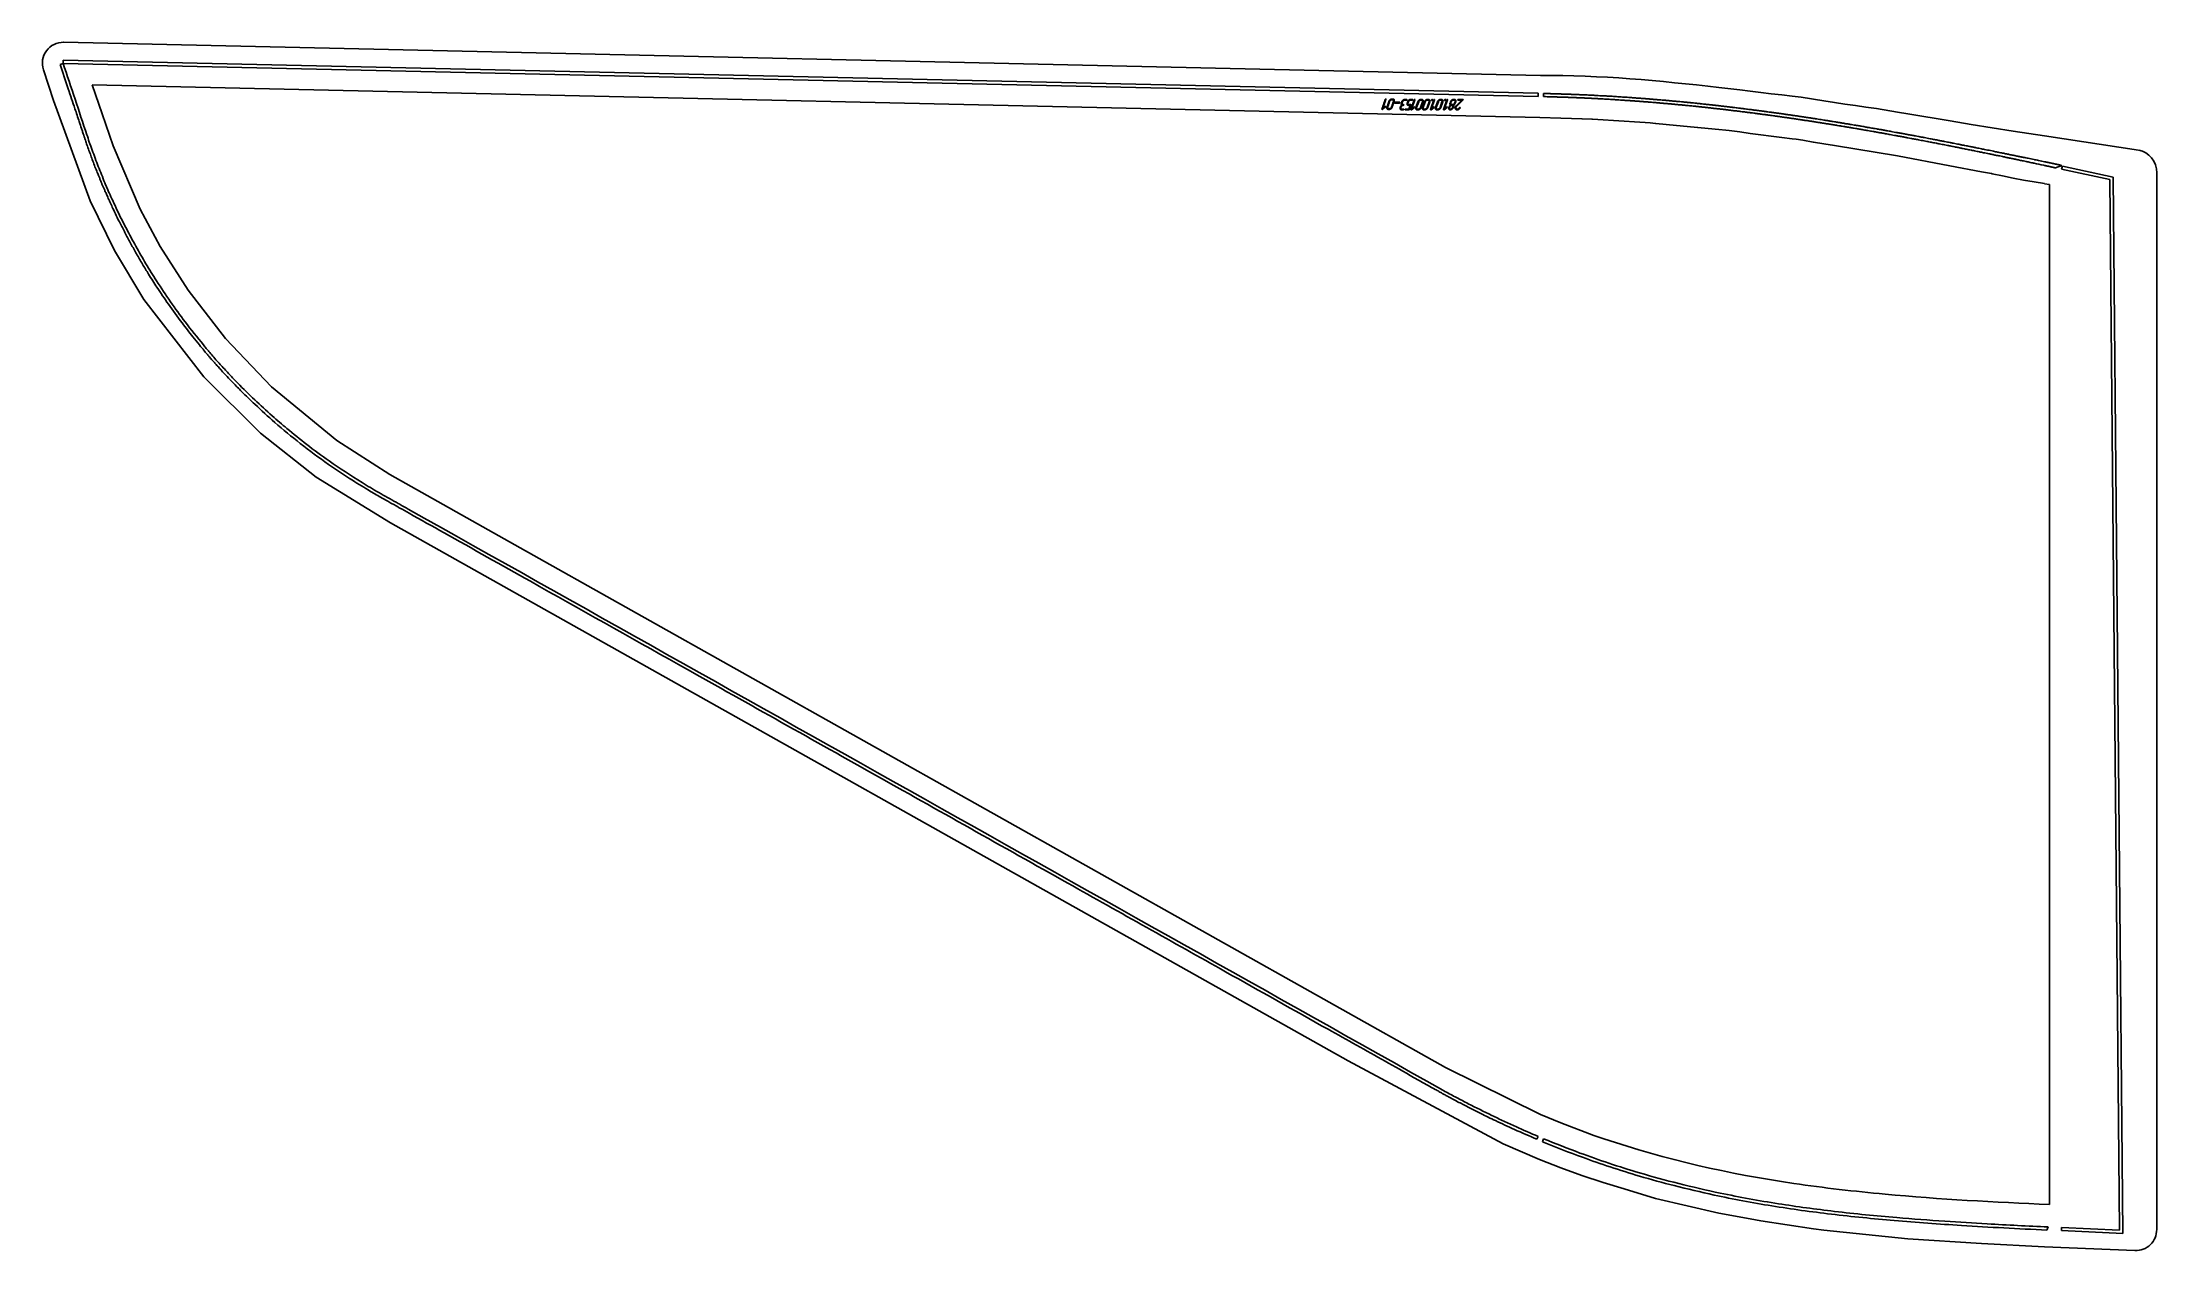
# Model space of a CAD drawing. Header units: millimetres. Extents: x 404 to 2430, y 164 to 1322.
import ezdxf

# ---------------------------------------------------------------- set-up
doc = ezdxf.new("R2010")
doc.units = ezdxf.units.MM
doc.linetypes.add('K5LT_BASIC', pattern=[0])
doc.layers.add('Engraving', color=7, linetype='Continuous')

msp = doc.modelspace()

# ---------------------------------------------------------------- linework, layer by layer
at = {"color": 150, "linetype": 'K5LT_BASIC', "lineweight": 25, "true_color": 0x0080ff}
for p, q in [((1839.4, 1290.1), (424.6, 1322)), ((405.2, 1295.7), (415, 1266.1)), ((461.4, 1253.5), (452.1, 1281.3)), ((452.1, 1281.3), (1838.8, 1250.1)), ((2030.3, 1276.5), (2010.2, 1278.8)), ((2040.4, 1275.2), (2030.3, 1276.5)), ((415, 1266.1), (450, 1170)), ((2040.4, 1275.2), (2040.4, 1275.2)), ((2050.4, 1274), (2040.4, 1275.2)), ((2050.5, 1274), (2050.4, 1274)), ((2060.5, 1272.7), (2050.5, 1274)), ((2060.5, 1272.7), (2070.6, 1271.5)), ((2080.7, 1270.3), (2070.6, 1271.5)), ((2089.1, 1269.3), (2080.7, 1270.3)), ((2080.7, 1270.3), (2080.7, 1270.3)), ((2089.1, 1269.3), (2110.9, 1265.8)), ((2121, 1264.3), (2110.9, 1265.8)), ((2131, 1262.8), (2121, 1264.3)), ((2121, 1264.3), (2121, 1264.3)), ((2131.1, 1262.8), (2131, 1262.8)), ((2141.1, 1261.3), (2131.1, 1262.8)), ((2151.2, 1259.9), (2141.1, 1261.3)), ((2141.1, 1261.3), (2141.1, 1261.3)), ((2161.2, 1258.5), (2151.2, 1259.9)), ((2151.2, 1259.9), (2151.2, 1259.9)), ((2161.2, 1258.5), (2181.4, 1255.2)), ((472, 1222.7), (461.4, 1253.5)), ((1838.8, 1250.1), (1859.1, 1249.4)), ((1859.1, 1249.4), (1869.1, 1249.1)), ((1869.2, 1249.1), (1869.1, 1249.1)), ((1869.2, 1249.1), (1879.2, 1248.7)), ((1879.3, 1248.7), (1879.2, 1248.7)), ((1879.3, 1248.7), (1888.6, 1248.4)), ((1888.6, 1248.4), (1889.3, 1248.3)), ((1889.3, 1248.3), (1899.4, 1247.7)), ((1889.3, 1248.3), (1889.3, 1248.3)), ((1899.4, 1247.7), (1909.4, 1247)), ((1899.4, 1247.7), (1899.4, 1247.7)), ((1909.5, 1247), (1909.4, 1247)), ((1909.5, 1247), (1919.5, 1246.4)), ((1919.6, 1246.4), (1919.5, 1246.4)), ((1919.6, 1246.4), (1929.6, 1245.8)), ((1929.6, 1245.8), (1939.7, 1245.1)), ((1929.6, 1245.8), (1929.6, 1245.8)), ((1939.7, 1245.1), (1944.4, 1244.8)), ((1939.7, 1245.1), (1939.7, 1245.1)), ((1944.4, 1244.8), (1949.7, 1244.3)), ((1949.8, 1244.3), (1949.7, 1244.3)), ((1949.8, 1244.3), (1959.8, 1243.3)), ((1959.8, 1243.3), (1969.9, 1242.3)), ((1959.8, 1243.3), (1959.8, 1243.3)), ((1969.9, 1242.3), (1979.9, 1241.4)), ((1969.9, 1242.3), (1969.9, 1242.3)), ((1980, 1241.3), (1979.9, 1241.4)), ((1980, 1241.3), (1990, 1240.4)), ((1990.1, 1240.4), (1990, 1240.4)), ((1990.1, 1240.4), (2000.1, 1239.4)), ((2000.1, 1239.4), (2000.1, 1239.4)), ((2000.1, 1239.4), (2010.2, 1238.5)), ((2010.2, 1238.5), (2017, 1237.9)), ((2010.2, 1238.5), (2010.2, 1238.5)), ((2017, 1237.9), (2020.2, 1237.4)), ((2020.3, 1237.4), (2020.2, 1237.4)), ((2020.3, 1237.4), (2030.3, 1236.1)), ((2030.3, 1236.1), (2030.3, 1236.1)), ((2030.3, 1236.1), (2040.4, 1234.7)), ((2191.5, 1253.5), (2181.4, 1255.2)), ((2191.5, 1253.5), (2231.8, 1246.8)), ((2231.8, 1246.8), (2251.9, 1243.4)), ((2292.2, 1236.9), (2251.9, 1243.4)), ((2322.4, 1232.3), (2292.2, 1236.9)), ((497.9, 1162.1), (472, 1222.7)), ((2040.4, 1234.7), (2050.4, 1233.4)), ((2040.4, 1234.7), (2040.4, 1234.7)), ((2050.5, 1233.4), (2050.4, 1233.4)), ((2050.5, 1233.4), (2060.5, 1232.1)), ((2060.6, 1232.1), (2060.5, 1232.1)), ((2060.6, 1232.1), (2070.6, 1230.9)), ((2070.6, 1230.9), (2080.7, 1229.6)), ((2070.6, 1230.9), (2070.6, 1230.9)), ((2080.7, 1229.6), (2084.5, 1229.2)), ((2080.7, 1229.6), (2080.7, 1229.6)), ((2084.5, 1229.2), (2090.7, 1228.1)), ((2090.8, 1228.1), (2090.7, 1228.1)), ((2090.8, 1228.1), (2100.8, 1226.4)), ((2100.9, 1226.4), (2100.8, 1226.4)), ((2100.9, 1226.4), (2110.9, 1224.8)), ((2110.9, 1224.8), (2121, 1223.2)), ((2110.9, 1224.8), (2110.9, 1224.8)), ((2121, 1223.2), (2181.4, 1213.2)), ((2412.5, 1218.7), (2322.4, 1232.3)), ((2181.4, 1213.2), (2231.7, 1203.8)), ((2262, 1197.9), (2231.7, 1203.8)), ((2262, 1197.9), (2271.4, 1196.3)), ((2271.4, 1196.3), (2272.1, 1196.1)), ((2272.2, 1196.1), (2282.1, 1194)), ((2429.8, 1196.8), (2429.8, 1195.4)), ((2429.8, 1195.4), (2429.8, 184.8)), ((2282.2, 1194), (2292.2, 1191.9)), ((2292.2, 1191.9), (2302.3, 1190)), ((2302.3, 1190), (2312.3, 1188.2)), ((2312.4, 1188.2), (2322.4, 1186.6)), ((2322.4, 1186.5), (2327.1, 1185.8)), ((2327.1, 1185.8), (2327.1, 208.8)), ((450, 1170), (473.4, 1122.6)), ((517.1, 1126.4), (497.9, 1162.1)), ((473.4, 1122.6), (501.6, 1075.6)), ((544, 1084.4), (517.1, 1126.4)), ((501.6, 1075.6), (558.8, 1001.4)), ((579.6, 1038.4), (544, 1084.4)), ((623.8, 991.9), (579.6, 1038.4)), ((558.8, 1001.4), (613.1, 947.7)), ((686.2, 940.6), (623.8, 991.9)), ((613.1, 947.7), (666.6, 905.4)), ((737, 908), (686.2, 940.6)), ((666.6, 905.4), (737.6, 861.7)), ((856.9, 840.6), (737, 908)), ((737.6, 861.7), (1655.1, 346.4)), ((1748.4, 339.9), (856.9, 840.6)), ((1655.1, 346.4), (1803.6, 266.9)), ((1839.4, 294.9), (1748.4, 339.9)), ((1839.4, 294.9), (1859.1, 287.1)), ((1859.1, 287.1), (1890.7, 274.8)), ((1803.6, 266.9), (1838.4, 251.9)), ((1890.7, 274.8), (1900.1, 271.8)), ((1838.4, 251.9), (1859.1, 244)), ((1879.2, 236.6), (1859.1, 244)), ((1899.4, 229.8), (1879.2, 236.6)), ((1919.5, 223.6), (1899.4, 229.8)), ((1949.7, 214.4), (1919.5, 223.6)), ((1979.9, 207.4), (1949.7, 214.4)), ((2010.2, 200.3), (1979.9, 207.4)), ((2040.4, 194.9), (2010.2, 200.3)), ((2040.4, 194.9), (2050.4, 193.2)), ((2050.4, 193.2), (2100.9, 185.4)), ((2100.9, 185.4), (2110.9, 184.2)), ((2191.5, 176), (2110.9, 184.2)), ((2262, 171.3), (2191.5, 176)), ((2322.4, 168.2), (2262, 171.3)), ((2322.4, 168.2), (2409, 164.7))]:
    msp.add_line(p, q, dxfattribs=at)
msp.add_arc((424.2, 1302), 20, 88.7101, 198.4571, dxfattribs=at)
for centre, major_axis, ratio, start_param, end_param in [((2409.8, 1196.8), (0, -22.1), 0.905505, 1.570796, 3.004987), ((2409.8, 184.8), (0, 20.2), 0.992386, 3.101714, 4.712389)]:
    msp.add_ellipse(centre, major_axis=major_axis, ratio=ratio, start_param=start_param, end_param=end_param, dxfattribs=at)
for points in [[(2010.2, 1278.8), (1954, 1285.1), (1896.5, 1290.7), (1839.4, 1290.1)], [(2272.2, 1196.1), (2272.2, 1196.1), (2272.1, 1196.1), (2272.1, 1196.1), (2272.1, 1196.1)], [(2282.2, 1194), (2282.1, 1194), (2282.1, 1194), (2282.1, 1194), (2282.1, 1194)], [(2292.2, 1191.9), (2292.2, 1191.9), (2292.2, 1191.9), (2292.2, 1191.9), (2292.2, 1191.9)], [(2302.3, 1190), (2302.3, 1190), (2302.3, 1190), (2302.3, 1190), (2302.3, 1190)], [(2312.4, 1188.2), (2312.4, 1188.2), (2312.3, 1188.2), (2312.3, 1188.2), (2312.3, 1188.2)], [(2322.4, 1186.5), (2322.4, 1186.5), (2322.4, 1186.6), (2322.4, 1186.6), (2322.4, 1186.6)]]:
    msp.add_open_spline(points, degree=3, dxfattribs=at)
for points, knots in [([(2272.2, 1217.9), (2272.2, 1217.9), (2272.2, 1217.9), (2272.1, 1217.9), (2272.1, 1217.9), (2272.1, 1217.9)], [0, 0, 0, 0, 0.246784, 0.493567, 1, 1, 1, 1]), ([(2282.2, 1215.8), (2282.1, 1215.8), (2282.1, 1215.8), (2282.1, 1215.8), (2282.1, 1215.8), (2282.1, 1215.8)], [0, 0, 0, 0, 0.246575, 0.493149, 1, 1, 1, 1]), ([(1900.1, 271.8), (1959.2, 251.6), (2049.1, 231.7), (2192.6, 215.4), (2274.6, 210.9), (2327.1, 208.8)], [0, 0, 0, 0, 2.160631, 3.177698, 5, 5, 5, 5])]:
    msp.add_open_spline(points, degree=3, knots=knots, dxfattribs=at)
at = {"layer": 'Engraving', "color": 150, "linetype": 'K5LT_BASIC', "lineweight": 25, "true_color": 0x0080ff}
for p, q in [((421.2, 1300.8), (424.1, 1301.8)), ((424.1, 1301.8), (424.1, 1304.8)), ((424.1, 1304.8), (1837.3, 1273.1)), ((1837.3, 1270.1), (424.1, 1301.8)), ((1705.3, 1260.2), (1705.1, 1259.4)), ((1705.4, 1260.4), (1705.3, 1260.2)), ((1705.5, 1260.7), (1705.4, 1260.5)), ((1705.4, 1260.5), (1705.4, 1260.4)), ((1705.8, 1259.4), (1706, 1260.2)), ((1706.6, 1265.1), (1706.2, 1263.7)), ((1706.5, 1257.3), (1707.9, 1257.3)), ((1708.1, 1258), (1706.7, 1258)), ((1706.9, 1263.7), (1707.4, 1265.1)), ((1708.2, 1262.3), (1707.8, 1262.3)), ((1709.3, 1266.5), (1711, 1266.5)), ((1711.3, 1267.3), (1709.5, 1267.3)), ((1709.9, 1257.3), (1713.5, 1257.3)), ((1713.3, 1258), (1710.1, 1258)), ((1712.2, 1265.1), (1711.7, 1263.7)), ((1712.4, 1263.7), (1712.9, 1265.1)), ((1713.1, 1261.6), (1714.5, 1261.6)), ((1714.5, 1261.6), (1713.3, 1258)), ((1715.1, 1262.3), (1713.4, 1262.3)), ((1713.9, 1257.7), (1715.4, 1261.9)), ((1714.8, 1266.5), (1716.6, 1266.5)), ((1716.8, 1267.3), (1715, 1267.3)), ((1718.5, 1266.9), (1715.3, 1257.7)), ((1715.8, 1257.4), (1718.7, 1259.5)), ((1716.3, 1258.5), (1719.2, 1266.9)), ((1718.4, 1260), (1716.3, 1258.5)), ((1722.1, 1265.1), (1720.1, 1259.4)), ((1722.8, 1265.1), (1720.8, 1259.4)), ((1721.5, 1257.3), (1722.3, 1257.3)), ((1721.8, 1258), (1722.5, 1258)), ((1724.4, 1259.4), (1726.3, 1265.1)), ((1725.4, 1266.5), (1724.7, 1266.5)), ((1725.6, 1267.3), (1724.9, 1267.3)), ((1725.1, 1259.4), (1727, 1265.1)), ((1728.4, 1265.1), (1726.5, 1259.4)), ((1729.1, 1265.1), (1727.2, 1259.4)), ((1727.9, 1257.3), (1728.6, 1257.3)), ((1728.1, 1258), (1728.8, 1258)), ((1730.8, 1259.4), (1732.7, 1265.1)), ((1731.7, 1266.5), (1731, 1266.5)), ((1732, 1267.3), (1731.3, 1267.3)), ((1731.5, 1259.4), (1733.4, 1265.1)), ((1737.2, 1266.9), (1734.1, 1257.7)), ((1734.6, 1257.4), (1737.5, 1259.5)), ((1735.1, 1258.5), (1738, 1266.9)), ((1737.1, 1260), (1735.1, 1258.5)), ((1740.8, 1265.1), (1738.9, 1259.4)), ((1741.6, 1265.1), (1739.6, 1259.4)), ((1740.3, 1257.3), (1741, 1257.3)), ((1740.6, 1258), (1741.3, 1258)), ((1743.2, 1259.4), (1745.1, 1265.1)), ((1744.2, 1266.5), (1743.5, 1266.5)), ((1744.4, 1267.3), (1743.7, 1267.3)), ((1743.9, 1259.4), (1745.8, 1265.1)), ((1749.7, 1266.9), (1746.5, 1257.7)), ((1747.1, 1257.4), (1749.9, 1259.5)), ((1747.5, 1258.5), (1750.4, 1266.9)), ((1749.6, 1260), (1747.5, 1258.5)), ((1751.7, 1259.4), (1751.6, 1259.2)), ((1751.6, 1259.2), (1751.6, 1259)), ((1751.6, 1259), (1751.6, 1258.6)), ((1752, 1260.2), (1751.7, 1259.4)), ((1752.7, 1260.2), (1752.4, 1259.4)), ((1753.3, 1265.1), (1752.8, 1263.7)), ((1753.1, 1257.3), (1753.3, 1257.3)), ((1753.3, 1257.3), (1753.6, 1257.3)), ((1754, 1265.1), (1753.5, 1263.7)), ((1753.6, 1257.3), (1754, 1257.5)), ((1754.5, 1262.3), (1755.2, 1262.3)), ((1755.3, 1259.4), (1755.5, 1260.2)), ((1756.6, 1266.5), (1755.9, 1266.5)), ((1756, 1259.4), (1756.2, 1260.2)), ((1756.9, 1267.3), (1756.1, 1267.3)), ((1757.1, 1263.7), (1757.6, 1265.1)), ((1757.8, 1263.7), (1758.3, 1265.1)), ((1764.1, 1266.5), (1758.7, 1261.2)), ((1758.8, 1260.3), (1758.9, 1260.5)), ((1758.9, 1260.5), (1759.2, 1260.8)), ((1759.2, 1260.8), (1765.1, 1266.7)), ((1760.5, 1266.5), (1764.1, 1266.5)), ((1765, 1267.3), (1760.7, 1267.3)), ((1762.4, 1259), (1762.5, 1259.1)), ((1837.3, 1273.1), (1837.3, 1270.1)), ((1842.2, 1270), (1842.2, 1273)), ((1849.1, 1272.7), (1849, 1272.8)), ((1849, 1269.7), (1849.1, 1269.7)), ((1859.1, 1272.5), (1859.1, 1272.5)), ((1859.1, 1269.5), (1859.1, 1269.5)), ((1869.2, 1272.1), (1869.1, 1272.1)), ((1869.1, 1269.1), (1869.2, 1269.1)), ((1879.3, 1271.7), (1879.2, 1271.7)), ((1879.3, 1268.7), (1879.2, 1268.7)), ((1889.3, 1271.2), (1889.3, 1271.2)), ((1889.3, 1268.2), (1889.3, 1268.2)), ((1899.4, 1270.7), (1899.4, 1270.7)), ((1899.4, 1267.7), (1899.4, 1267.7)), ((1909.5, 1270.1), (1909.4, 1270.1)), ((1909.5, 1267.1), (1909.4, 1267.1)), ((1919.6, 1269.5), (1919.5, 1269.5)), ((1919.5, 1266.5), (1919.6, 1266.5)), ((1929.6, 1268.8), (1929.6, 1268.8)), ((1929.6, 1265.8), (1929.6, 1265.8)), ((1939.7, 1268), (1939.7, 1268)), ((1939.7, 1265), (1939.7, 1265)), ((1949.8, 1267.2), (1949.7, 1267.2)), ((1949.7, 1264.2), (1949.8, 1264.2)), ((1959.8, 1266.3), (1959.8, 1266.3)), ((1959.8, 1263.3), (1959.8, 1263.3)), ((1969.9, 1265.4), (1969.9, 1265.4)), ((1969.9, 1262.4), (1969.9, 1262.4)), ((1980, 1264.4), (1979.9, 1264.5)), ((1980, 1261.4), (1979.9, 1261.4)), ((1990.1, 1263.4), (1990, 1263.4)), ((1990.1, 1260.4), (1990, 1260.4)), ((2000.1, 1262.4), (2000.1, 1262.4)), ((2000.1, 1259.3), (2000.1, 1259.3)), ((2010.2, 1261.2), (2010.2, 1261.2)), ((2010.2, 1258.2), (2010.2, 1258.2)), ((2020.3, 1260.1), (2020.2, 1260.1)), ((2020.3, 1257), (2020.2, 1257)), ((2030.3, 1258.8), (2030.3, 1258.9)), ((2040.4, 1257.6), (2040.4, 1257.6)), ((2050.5, 1256.3), (2050.4, 1256.3)), ((2030.3, 1255.8), (2030.3, 1255.8)), ((2040.4, 1254.5), (2040.4, 1254.6)), ((2050.5, 1253.2), (2050.4, 1253.2)), ((2060.6, 1254.9), (2060.5, 1254.9)), ((2060.6, 1251.9), (2060.5, 1251.9)), ((2070.6, 1253.5), (2070.6, 1253.5)), ((2070.6, 1250.5), (2070.6, 1250.5)), ((2080.7, 1252.1), (2080.7, 1252.1)), ((2080.7, 1249), (2080.7, 1249)), ((2090.8, 1250.6), (2090.7, 1250.6)), ((2090.8, 1247.5), (2090.7, 1247.5)), ((2100.9, 1249), (2100.8, 1249.1)), ((2100.9, 1246), (2100.8, 1246)), ((2110.9, 1247.5), (2110.9, 1247.5)), ((2110.9, 1244.4), (2110.9, 1244.4)), ((2121, 1245.9), (2121, 1245.9)), ((2121, 1242.8), (2121, 1242.8)), ((2131, 1244.2), (2131.1, 1244.2)), ((2131.1, 1241.1), (2131, 1241.2)), ((2141.1, 1242.5), (2141.1, 1242.5)), ((2141.1, 1239.5), (2141.1, 1239.5)), ((2151.2, 1240.8), (2151.2, 1240.8)), ((2151.2, 1237.7), (2151.2, 1237.7)), ((2161.3, 1239.1), (2161.2, 1239.1)), ((2161.3, 1236), (2161.2, 1236)), ((2171.4, 1237.3), (2171.3, 1237.3)), ((2171.4, 1234.2), (2171.3, 1234.2)), ((2181.4, 1235.4), (2181.4, 1235.5)), ((2181.4, 1232.3), (2181.4, 1232.3)), ((2191.5, 1233.6), (2191.5, 1233.6)), ((2191.5, 1230.5), (2191.5, 1230.5)), ((2201.6, 1231.7), (2201.5, 1231.7)), ((2201.6, 1228.6), (2201.5, 1228.6)), ((2211.6, 1229.8), (2211.6, 1229.8)), ((2211.6, 1226.6), (2211.6, 1226.7)), ((2221.7, 1227.9), (2221.7, 1227.9)), ((2221.7, 1224.7), (2221.7, 1224.7)), ((2231.8, 1225.9), (2231.7, 1225.9)), ((2231.8, 1222.7), (2231.7, 1222.7)), ((2241.9, 1223.9), (2241.8, 1224)), ((2241.9, 1220.7), (2241.8, 1220.7)), ((2251.9, 1221.9), (2251.9, 1221.9)), ((2251.9, 1218.7), (2251.9, 1218.7)), ((2262, 1219.9), (2262, 1219.9)), ((2262, 1216.6), (2262, 1216.7)), ((2272.2, 1214.6), (2272.1, 1214.6)), ((2282.2, 1212.5), (2282.1, 1212.5)), ((2292.2, 1210.4), (2292.2, 1210.4)), ((2302.3, 1208.3), (2302.3, 1208.3)), ((2312.4, 1206.1), (2312.3, 1206.1)), ((2322.4, 1204), (2322.4, 1204)), ((2338.8, 1204.1), (2333, 1201.7)), ((2338.7, 1200.4), (2339.4, 1203.3)), ((2385, 1190.4), (2338.7, 1200.4)), ((2339.4, 1203.3), (2388, 1192.8)), ((2394.2, 184.2), (2385, 1190.4)), ((2388, 1192.8), (2397.2, 181)), ((1837.3, 273.9), (1836.1, 271.2)), ((1841.4, 268.9), (1842.4, 271.8)), ((2324.4, 184.3), (2325.8, 187.2)), ((2338.5, 183.7), (2338.6, 186.7)), ((2397.2, 181), (2338.5, 183.7)), ((2338.6, 186.7), (2394.2, 184.2))]:
    msp.add_line(p, q, dxfattribs=at)
for points, degree, knots in [([(1836.1, 271.2), (1828.9, 274.3), (1815.5, 280.1), (1797.6, 288.4), (1783.5, 295.2), (1773.1, 300.4), (1765.7, 304.3), (1759.9, 307.3), (1755.1, 309.8), (1750.8, 312.1), (1747.8, 313.8), (1746.1, 314.7), (1745.4, 315.1), (1744.8, 315.4), (1743.7, 316.1), (1741.6, 317.3), (1737.5, 319.5), (1729.4, 324.1), (1713.4, 333.1), (1681.5, 351), (1621.4, 384.7), (1520.1, 441.6), (1374.6, 523.3), (1199.9, 621.4), (1028.3, 717.8), (891.5, 794.6), (805.5, 842.9), (763.8, 866.3), (749.3, 874.4), (745.9, 876.3), (745.4, 876.6), (745.1, 876.8), (744.5, 877.1), (743.3, 877.8), (740.8, 879.2), (736.1, 881.9), (728.5, 886.1), (716.4, 893.1), (699.2, 903.6), (676.6, 918.7), (651.7, 937.1), (628.3, 956.5), (609.7, 973.3), (596.5, 986.1), (587.7, 995), (582.1, 1000.9), (578.4, 1004.9), (575.8, 1007.7), (573.3, 1010.5), (570.9, 1013.1), (568.5, 1015.8), (566.4, 1018.1), (564.5, 1020.3), (562.8, 1022.4), (561.1, 1024.3), (559.8, 1025.9), (558.9, 1027), (558, 1028.1), (556.6, 1029.8), (553.3, 1033.7), (546.9, 1041.6), (536.9, 1054.5), (525.4, 1070.4), (514.8, 1086), (506.6, 1098.8), (500.1, 1109.5), (494.5, 1119.2), (489.1, 1128.8), (484, 1138.5), (479.3, 1147.5), (475.2, 1155.6), (472, 1162.3), (469.6, 1167.8), (467.5, 1172.3), (465.7, 1176.2), (464.3, 1179.5), (463.1, 1182.2), (461.9, 1184.8), (460.8, 1187.5), (459.7, 1190.3), (458.4, 1193.6), (456.7, 1197.7), (454.6, 1202.7), (452.6, 1208.2), (450.7, 1213.4), (448.8, 1218.6), (447.1, 1223.4), (445.7, 1227.6), (444.8, 1230.3), (444.3, 1231.7), (444.1, 1232.2), (444, 1232.6), (443.9, 1233), (443.7, 1233.6), (443.3, 1234.7), (442.6, 1236.6), (441.4, 1240.5), (438.9, 1247.9), (434.7, 1260.5), (428.6, 1278.8), (423.8, 1293), (421.2, 1300.8)], 3, [0, 0, 0, 0, 0.811876, 1.504466, 2.035779, 2.431174, 2.710495, 2.89715, 3.101331, 3.277245, 3.400625, 3.454665, 3.467997, 3.489136, 3.527825, 3.600351, 3.739265, 4.013015, 4.557339, 5.642735, 7.808115, 11.697941, 17.682851, 25.098547, 32.457093, 38.076361, 41.34858, 42.675901, 43.03204, 43.071034, 43.080177, 43.090111, 43.109137, 43.149087, 43.235051, 43.410066, 43.70559, 44.143143, 44.839081, 45.78647, 46.944329, 48.032631, 48.919827, 49.528655, 49.931692, 50.208607, 50.365577, 50.49622, 50.603591, 50.748993, 50.868173, 50.972807, 51.068705, 51.164471, 51.254523, 51.325643, 51.375532, 51.412507, 51.470676, 51.598241, 51.937615, 52.52103, 53.285143, 53.953457, 54.469618, 54.854008, 55.239989, 55.625424, 55.994888, 56.367031, 56.676552, 56.932077, 57.121761, 57.297564, 57.449895, 57.565193, 57.660641, 57.758616, 57.85578, 57.958812, 58.073377, 58.225133, 58.424976, 58.626084, 58.822268, 58.999083, 59.194731, 59.352846, 59.454276, 59.489305, 59.503548, 59.512789, 59.526371, 59.547778, 59.582344, 59.642142, 59.760271, 60.00204, 60.450263, 61.140286, 62, 62, 62, 62]), ([(424.1, 1301.8), (431.7, 1279), (439.4, 1255.9), (447.1, 1232.8), (447.2, 1232.4), (448.1, 1229.7), (449.9, 1224.4), (452.7, 1216.7), (455.5, 1208.9), (458.5, 1201), (461.7, 1193.3), (464.3, 1186.8), (466.5, 1181.7), (468.7, 1176.6), (472, 1169.7), (477.2, 1158.1), (484.7, 1143.5), (492.2, 1129.3), (498.6, 1118.2), (505, 1107), (518.7, 1085.3), (536.7, 1059.2), (553, 1038.8), (559.6, 1030.9), (560.3, 1030), (560.9, 1029.2), (562.1, 1027.8), (564.4, 1025.1), (567.6, 1021.4), (571.5, 1016.8), (576.9, 1011), (583.4, 1003.8), (599.3, 987.3), (617.6, 969.9), (639.9, 950.7), (658, 936.1), (681.8, 918.7), (705, 903.4), (726.6, 890.6), (738.3, 884.1), (745, 880.3), (746.3, 879.6), (746.9, 879.3), (749.5, 877.8), (1082.6, 690.7), (1416.1, 503.5), (1747.1, 317.6), (1747.7, 317.2), (1751.5, 315.1), (1759, 311.2), (1773.9, 303.3), (1789.1, 295.9), (1804.3, 288.5), (1819, 281.8), (1830.1, 277), (1837.3, 273.9)], 3, [0, 0, 0, 0, 2.414935, 2.434339, 2.441278, 2.462075, 2.720063, 2.999775, 3.279487, 3.559198, 3.83891, 4.118622, 4.258478, 4.398334, 4.678045, 5.026242, 5.671213, 6.316184, 6.63867, 6.961155, 7.606127, 9.208844, 10.14195, 10.224491, 10.239539, 10.262113, 10.322308, 10.420124, 10.615758, 10.818917, 11.022075, 11.40958, 11.797086, 13.317011, 13.939015, 14.752555, 15.642926, 16.901652, 17.531014, 18.160377, 18.243944, 18.300804, 18.307597, 18.31534, 18.607672, 56.605991, 56.667285, 56.673291, 56.680764, 57.10335, 57.525937, 58.37111, 58.793697, 59.216284, 60, 60, 60, 60]), ([(1690.7, 1267.3), (1690.8, 1267.5), (1690.9, 1267.6), (1691, 1267.6), (1691.2, 1267.6), (1691.2, 1267.6), (1691.4, 1267.6), (1691.5, 1267.5), (1691.4, 1267.3), (1690, 1263.1), (1688.6, 1258.9), (1689.6, 1259.7), (1690.6, 1260.4), (1690.7, 1260.5), (1690.9, 1260.5), (1691, 1260.5), (1691.1, 1260.4), (1691.2, 1260.3), (1691.1, 1260.2), (1691.1, 1260.1), (1690.9, 1259.9), (1689.5, 1258.9), (1688.1, 1257.8), (1688, 1257.7), (1687.8, 1257.7), (1687.7, 1257.7), (1687.6, 1257.8), (1687.5, 1257.9), (1687.6, 1258.1), (1689.1, 1262.7), (1690.7, 1267.3)], 2, [0, 0, 0, 0.181151, 0.181151, 0.343934, 0.343934, 0.472146, 0.472146, 0.625059, 0.625059, 5.39951, 5.39951, 6.773407, 6.773407, 6.936544, 6.936544, 7.074093, 7.074093, 7.217588, 7.217588, 7.383484, 7.383484, 9.302301, 9.302301, 9.462957, 9.462957, 9.596849, 9.596849, 9.739807, 9.739807, 15, 15, 15]), ([(1694.3, 1265.5), (1694.6, 1266.4), (1695.4, 1267), (1696.3, 1267.6), (1697.2, 1267.6), (1697.5, 1267.6), (1697.9, 1267.6), (1698.7, 1267.6), (1699.2, 1267), (1699.6, 1266.4), (1699.3, 1265.5), (1698.3, 1262.7), (1697.4, 1259.8), (1697.1, 1259), (1696.2, 1258.3), (1695.4, 1257.7), (1694.5, 1257.7), (1694.2, 1257.7), (1693.8, 1257.7), (1692.9, 1257.7), (1692.5, 1258.3), (1692.1, 1258.9), (1692.4, 1259.8), (1693.3, 1262.7), (1694.3, 1265.5)], 2, [0, 0, 0, 0.846521, 0.846521, 1.674424, 1.674424, 1.989042, 1.989042, 2.637777, 2.637777, 3.338641, 3.338641, 5.996422, 5.996422, 6.83575, 6.83575, 7.667338, 7.667338, 7.981955, 7.981955, 8.645972, 8.645972, 9.342219, 9.342219, 12, 12, 12]), ([(1695, 1265.5), (1694.1, 1262.7), (1693.1, 1259.8), (1692.9, 1259.3), (1693.2, 1258.8), (1693.4, 1258.4), (1694, 1258.4), (1694.4, 1258.4), (1694.7, 1258.4), (1695.3, 1258.4), (1695.9, 1258.8), (1696.5, 1259.2), (1696.7, 1259.8), (1697.6, 1262.7), (1698.6, 1265.5), (1698.8, 1266.1), (1698.5, 1266.5), (1698.2, 1266.9), (1697.6, 1266.9), (1697.3, 1266.9), (1696.9, 1266.9), (1696.4, 1266.9), (1695.8, 1266.5), (1695.2, 1266.1), (1695, 1265.5)], 2, [0, 0, 0, 3.194824, 3.194824, 3.749556, 3.749556, 4.284872, 4.284872, 4.662943, 4.662943, 5.32312, 5.32312, 6.003067, 6.003067, 9.197891, 9.197891, 9.751896, 9.751896, 10.278148, 10.278148, 10.656218, 10.656218, 11.310094, 11.310094, 12, 12, 12]), ([(1700.2, 1264.5), (1702.4, 1264.5), (1704.5, 1264.5), (1704.7, 1264.5), (1704.7, 1264.4), (1704.8, 1264.2), (1704.7, 1264.1), (1704.7, 1264), (1704.6, 1263.9), (1704.4, 1263.7), (1704.2, 1263.7), (1702.1, 1263.7), (1700, 1263.7), (1699.9, 1263.7), (1699.8, 1263.9), (1699.7, 1264), (1699.7, 1264.1), (1699.8, 1264.2), (1699.9, 1264.3), (1700.1, 1264.5), (1700.2, 1264.5)], 2, [0, 0, 0, 3.94619, 3.94619, 4.18756, 4.18756, 4.430856, 4.430856, 4.683549, 4.683549, 5.009861, 5.009861, 8.956051, 8.956051, 9.181245, 9.181245, 9.415662, 9.415662, 9.694987, 9.694987, 10, 10, 10]), ([(1849, 1272.8), (1848.6, 1272.8), (1848, 1272.8), (1847.3, 1272.8), (1846.8, 1272.8), (1846.3, 1272.9), (1845.7, 1272.9), (1845, 1272.9), (1844.1, 1273), (1843.1, 1273), (1842.5, 1273), (1842.2, 1273)], 3, [16.6753083, 16.6753083, 16.6753083, 16.6753083, 16.7239707, 16.7614495, 16.7884673, 16.8139275, 16.8427123, 16.8843533, 16.9321429, 16.9741098, 17, 17, 17, 17]), ([(1842.2, 1270), (1845.3, 1269.9), (1846.3, 1269.8), (1848.9, 1269.8), (1849, 1269.7)], 3, [0, 0, 0, 0, 0.3214717, 0.3292593, 0.3292593, 0.3292593, 0.3292593]), ([(1849.1, 1272.7), (1849.1, 1272.7), (1849.2, 1272.7), (1849.4, 1272.7), (1849.6, 1272.7), (1849.9, 1272.7), (1850.2, 1272.7), (1850.5, 1272.7), (1850.8, 1272.7), (1851, 1272.7), (1851.3, 1272.7), (1851.7, 1272.7), (1852.1, 1272.6), (1852.6, 1272.6), (1853, 1272.6), (1853.5, 1272.6), (1853.9, 1272.6), (1854.5, 1272.6), (1855.3, 1272.6), (1856.1, 1272.5), (1856.8, 1272.5), (1857.2, 1272.5), (1857.6, 1272.5), (1858, 1272.5), (1858.3, 1272.5), (1858.7, 1272.5), (1859, 1272.5), (1859.1, 1272.5)], 3, [0, 0, 0, 0, 0.008219, 0.016438, 0.0287666, 0.0410951, 0.0657522, 0.0780807, 0.0904093, 0.1027378, 0.1150663, 0.1397234, 0.1643805, 0.1890375, 0.2126672, 0.2362969, 0.2599266, 0.2835563, 0.3308157, 0.3780751, 0.4171497, 0.4366871, 0.4562244, 0.4757617, 0.495299, 0.5148363, 0.5343737, 0.5343737, 0.5343737, 0.5343737]), ([(1859.1, 1269.5), (1859, 1269.5), (1858.7, 1269.5), (1858.4, 1269.5), (1858.1, 1269.5), (1857.7, 1269.5), (1857.2, 1269.5), (1856.7, 1269.5), (1856.3, 1269.5), (1855.8, 1269.5), (1855.3, 1269.6), (1854.8, 1269.6), (1854.3, 1269.6), (1853.6, 1269.6), (1852.9, 1269.6), (1852.3, 1269.6), (1851.7, 1269.7), (1851.2, 1269.7), (1850.8, 1269.7), (1850.4, 1269.7), (1850.1, 1269.7), (1849.7, 1269.7), (1849.4, 1269.7), (1849.2, 1269.7), (1849.1, 1269.7)], 3, [0, 0, 0, 0, 0.0178038, 0.0356075, 0.0534113, 0.0712151, 0.0979207, 0.1246264, 0.151332, 0.1780377, 0.2047433, 0.231449, 0.2581546, 0.2848603, 0.3382716, 0.3649772, 0.3916829, 0.4280394, 0.4462177, 0.464396, 0.4825743, 0.5007526, 0.5189308, 0.5371091, 0.5371091, 0.5371091, 0.5371091]), ([(1869.1, 1269.1), (1868.7, 1269.2), (1867.9, 1269.2), (1866.7, 1269.2), (1865.7, 1269.3), (1864.8, 1269.3), (1863.8, 1269.3), (1862.9, 1269.4), (1861.9, 1269.4), (1861, 1269.4), (1860.1, 1269.4), (1859.4, 1269.4), (1859.1, 1269.5)], 3, [0, 0, 0, 0, 0.0649129, 0.1298257, 0.1782026, 0.2265794, 0.2749563, 0.3233331, 0.37171, 0.4200868, 0.4684637, 0.5168406, 0.5168406, 0.5168406, 0.5168406]), ([(1869.2, 1272.1), (1869.4, 1272.1), (1869.8, 1272.1), (1870.4, 1272.1), (1871, 1272.1), (1871.7, 1272), (1872.3, 1272), (1872.9, 1272), (1873.5, 1272), (1874.1, 1271.9), (1874.8, 1271.9), (1875.4, 1271.9), (1876, 1271.9), (1876.7, 1271.8), (1877.3, 1271.8), (1878.2, 1271.8), (1878.8, 1271.7), (1879.2, 1271.7)], 3, [0, 0, 0, 0, 0.0286399, 0.0572798, 0.0859197, 0.1145596, 0.1431995, 0.1718394, 0.2004793, 0.2291192, 0.2586208, 0.2881224, 0.317624, 0.3471256, 0.3766272, 0.4061288, 0.4651321, 0.4651321, 0.4651321, 0.4651321]), ([(1879.2, 1268.7), (1878.8, 1268.7), (1878, 1268.8), (1876.3, 1268.9), (1874.6, 1268.9), (1873, 1269), (1871.7, 1269), (1870.4, 1269.1), (1869.6, 1269.1), (1869.2, 1269.1)], 3, [0, 0, 0, 0, 0.0584367, 0.1168734, 0.2337468, 0.2921834, 0.3506201, 0.4090568, 0.4674935, 0.4674935, 0.4674935, 0.4674935]), ([(1879.3, 1271.7), (1879.4, 1271.7), (1879.6, 1271.7), (1879.9, 1271.7), (1880.2, 1271.7), (1880.5, 1271.7), (1880.8, 1271.7), (1881.2, 1271.6), (1881.9, 1271.6), (1882.9, 1271.6), (1884.6, 1271.5), (1886, 1271.4), (1887.3, 1271.3), (1888, 1271.3), (1888.6, 1271.3), (1889.1, 1271.3), (1889.3, 1271.2)], 3, [0, 0, 0, 0, 0.0116807, 0.0233615, 0.0350422, 0.046723, 0.0584037, 0.0700845, 0.093446, 0.1401689, 0.1868919, 0.2871201, 0.3121772, 0.3372343, 0.3622913, 0.3873484, 0.3873484, 0.3873484, 0.3873484]), ([(1889.3, 1271.2), (1889.5, 1271.2), (1889.8, 1271.2), (1890.3, 1271.2), (1890.8, 1271.2), (1891.5, 1271.1), (1892.3, 1271.1), (1894, 1271), (1895.6, 1270.9), (1897.1, 1270.8), (1897.9, 1270.8), (1898.6, 1270.8), (1899.1, 1270.7), (1899.4, 1270.7)], 3, [0, 0, 0, 0, 0.0194931, 0.0389862, 0.0584793, 0.0779724, 0.1169586, 0.1559448, 0.273735, 0.3031825, 0.3326301, 0.3620776, 0.3915252, 0.3915252, 0.3915252, 0.3915252]), ([(1899.4, 1267.7), (1899.2, 1267.7), (1898.9, 1267.7), (1898.4, 1267.8), (1897.9, 1267.8), (1897.3, 1267.8), (1896.5, 1267.9), (1895.3, 1267.9), (1894, 1268), (1892.4, 1268.1), (1891.1, 1268.1), (1890.1, 1268.2), (1889.6, 1268.2), (1889.3, 1268.2)], 3, [0, 0, 0, 0, 0.0187158, 0.0374316, 0.0561474, 0.0748632, 0.1122947, 0.1497263, 0.2106968, 0.2716674, 0.3326379, 0.3631232, 0.3936084, 0.3936084, 0.3936084, 0.3936084]), ([(1899.4, 1270.7), (1900.4, 1270.7), (1902, 1270.6), (1904.4, 1270.4), (1906.8, 1270.3), (1908.5, 1270.2), (1909.4, 1270.1)], 3, [0, 0, 0, 0, 0.1038675, 0.1817681, 0.2596687, 0.367304, 0.367304, 0.367304, 0.367304]), ([(1909.4, 1267.1), (1908.9, 1267.1), (1907.4, 1267.2), (1905.1, 1267.4), (1902.3, 1267.5), (1900.4, 1267.6), (1899.4, 1267.7)], 3, [0, 0, 0, 0, 0.0629177, 0.1572942, 0.2632937, 0.3692933, 0.3692933, 0.3692933, 0.3692933]), ([(1909.5, 1270.1), (1910, 1270.1), (1911.4, 1270), (1914.8, 1269.8), (1917.6, 1269.6), (1919.5, 1269.5)], 3, [0, 0, 0, 0, 0.0671499, 0.1678748, 0.3996311, 0.3996311, 0.3996311, 0.3996311]), ([(1919.5, 1266.5), (1917.3, 1266.6), (1914, 1266.8), (1910.6, 1267), (1909.5, 1267.1)], 3, [0, 0, 0, 0, 0.2462573, 0.373133, 0.373133, 0.373133, 0.373133]), ([(1919.6, 1269.5), (1919.7, 1269.5), (1920.2, 1269.4), (1921.2, 1269.4), (1923, 1269.2), (1925.9, 1269), (1928.3, 1268.9), (1929.6, 1268.8)], 3, [0, 0, 0, 0, 0.0215908, 0.0539771, 0.1187497, 0.2482947, 0.4036168, 0.4036168, 0.4036168, 0.4036168]), ([(1929.6, 1265.8), (1929.3, 1265.8), (1928.8, 1265.8), (1928, 1265.9), (1927.3, 1265.9), (1926.3, 1266), (1925, 1266.1), (1923.3, 1266.2), (1921.5, 1266.3), (1920.2, 1266.4), (1919.6, 1266.5)], 3, [0, 0, 0, 0, 0.028789, 0.0575781, 0.0863671, 0.1151562, 0.1727342, 0.2303123, 0.3036014, 0.3768905, 0.3768905, 0.3768905, 0.3768905]), ([(1929.6, 1268.8), (1929.9, 1268.7), (1930.4, 1268.7), (1931.2, 1268.6), (1932.1, 1268.6), (1933.1, 1268.5), (1934.5, 1268.4), (1936.2, 1268.3), (1937.9, 1268.1), (1939.1, 1268.1), (1939.7, 1268)], 3, [0, 0, 0, 0, 0.0329241, 0.0658482, 0.0987723, 0.1316964, 0.1975447, 0.2633929, 0.3354642, 0.4075354, 0.4075354, 0.4075354, 0.4075354]), ([(1939.7, 1265), (1939.2, 1265), (1938.4, 1265.1), (1936.7, 1265.2), (1935.1, 1265.4), (1933.4, 1265.5), (1932.1, 1265.6), (1930.9, 1265.7), (1930, 1265.7), (1929.6, 1265.8)], 3, [0, 0, 0, 0, 0.0475732, 0.0951464, 0.1902928, 0.237866, 0.2854392, 0.3330124, 0.3805857, 0.3805857, 0.3805857, 0.3805857]), ([(1939.7, 1268), (1940.1, 1268), (1940.9, 1267.9), (1942.2, 1267.8), (1943.5, 1267.7), (1945.1, 1267.6), (1946.8, 1267.4), (1948.5, 1267.3), (1949.3, 1267.2), (1949.7, 1267.2)], 3, [0, 0, 0, 0, 0.0477479, 0.0954959, 0.1432438, 0.1909917, 0.2864876, 0.3342355, 0.3819834, 0.3819834, 0.3819834, 0.3819834]), ([(1949.7, 1264.2), (1949.3, 1264.2), (1948.5, 1264.3), (1946.8, 1264.4), (1945.1, 1264.6), (1943.5, 1264.7), (1942.2, 1264.8), (1940.9, 1264.9), (1940.1, 1265), (1939.7, 1265)], 3, [0, 0, 0, 0, 0.0480226, 0.0960452, 0.1920903, 0.2401129, 0.2881355, 0.3361581, 0.3841807, 0.3841807, 0.3841807, 0.3841807]), ([(1949.8, 1267.2), (1950.2, 1267.2), (1951, 1267.1), (1952.7, 1266.9), (1954.8, 1266.8), (1956.9, 1266.6), (1958.5, 1266.4), (1959.4, 1266.4), (1959.8, 1266.3)], 3, [0, 0, 0, 0, 0.0444692, 0.0889384, 0.1778768, 0.2668152, 0.3112844, 0.3557536, 0.3557536, 0.3557536, 0.3557536]), ([(1959.8, 1263.3), (1959.6, 1263.3), (1959.3, 1263.4), (1958.7, 1263.4), (1958.2, 1263.5), (1957.5, 1263.5), (1956.6, 1263.6), (1955.4, 1263.7), (1954.1, 1263.8), (1952.9, 1263.9), (1951.9, 1264), (1951.2, 1264.1), (1950.5, 1264.1), (1950, 1264.2), (1949.8, 1264.2)], 3, [0, 0, 0, 0, 0.0192362, 0.0384724, 0.0577086, 0.0769448, 0.1154172, 0.1538896, 0.2048753, 0.255861, 0.2813538, 0.3068466, 0.3323395, 0.3578323, 0.3578323, 0.3578323, 0.3578323]), ([(1959.8, 1266.3), (1960.1, 1266.3), (1960.5, 1266.3), (1961.2, 1266.2), (1961.8, 1266.2), (1962.7, 1266.1), (1963.8, 1266), (1965.5, 1265.8), (1966.9, 1265.7), (1968.1, 1265.6), (1968.7, 1265.5), (1969.3, 1265.5), (1969.7, 1265.4), (1969.9, 1265.4)], 3, [0, 0, 0, 0, 0.0238221, 0.0476442, 0.0714662, 0.0952883, 0.1429325, 0.1905766, 0.2747045, 0.2957364, 0.3167684, 0.3378003, 0.3588323, 0.3588323, 0.3588323, 0.3588323]), ([(1969.9, 1262.4), (1969.7, 1262.4), (1969.4, 1262.4), (1969, 1262.5), (1968.5, 1262.5), (1967.9, 1262.6), (1967.1, 1262.7), (1966, 1262.8), (1964.6, 1262.9), (1963.3, 1263), (1962.2, 1263.1), (1961.4, 1263.2), (1960.6, 1263.2), (1960.1, 1263.3), (1959.8, 1263.3)], 3, [0, 0, 0, 0, 0.0164415, 0.032883, 0.0493245, 0.0657659, 0.0986489, 0.1315319, 0.1888897, 0.2462475, 0.2749264, 0.3036053, 0.3322842, 0.3609631, 0.3609631, 0.3609631, 0.3609631]), ([(1969.9, 1265.4), (1970, 1265.4), (1970.1, 1265.4), (1970.4, 1265.4), (1970.8, 1265.3), (1971.7, 1265.2), (1973.5, 1265.1), (1976.3, 1264.8), (1978.7, 1264.6), (1979.9, 1264.5)], 3, [0, 0, 0, 0, 0.0063719, 0.0127439, 0.0254878, 0.0509756, 0.1019511, 0.2039023, 0.3316326, 0.3316326, 0.3316326, 0.3316326]), ([(1979.9, 1261.4), (1979.8, 1261.5), (1979.5, 1261.5), (1979, 1261.5), (1978.6, 1261.6), (1978, 1261.6), (1977.2, 1261.7), (1976.1, 1261.8), (1974.7, 1261.9), (1973.4, 1262.1), (1972.3, 1262.2), (1971.5, 1262.2), (1970.7, 1262.3), (1970.2, 1262.4), (1969.9, 1262.4)], 3, [0, 0, 0, 0, 0.016315, 0.0326299, 0.0489449, 0.0652599, 0.0978898, 0.1305197, 0.1888847, 0.2472496, 0.2764321, 0.3056146, 0.334797, 0.3639795, 0.3639795, 0.3639795, 0.3639795]), ([(1980, 1264.4), (1980.2, 1264.4), (1980.6, 1264.4), (1981.1, 1264.3), (1981.7, 1264.3), (1982.5, 1264.2), (1983.4, 1264.1), (1985.1, 1263.9), (1986.6, 1263.8), (1988, 1263.6), (1988.6, 1263.6), (1989.3, 1263.5), (1989.8, 1263.5), (1990, 1263.4)], 3, [0, 0, 0, 0, 0.0206848, 0.0413695, 0.0620543, 0.082739, 0.1241085, 0.165478, 0.2650794, 0.2899797, 0.31488, 0.3397804, 0.3646807, 0.3646807, 0.3646807, 0.3646807]), ([(1990, 1260.4), (1989.9, 1260.4), (1989.7, 1260.5), (1989.2, 1260.5), (1988.4, 1260.6), (1986.7, 1260.8), (1983.9, 1261), (1981.4, 1261.3), (1980, 1261.4)], 3, [0, 0, 0, 0, 0.0118278, 0.0236557, 0.0473114, 0.0946227, 0.1892455, 0.3363017, 0.3363017, 0.3363017, 0.3363017]), ([(1990.1, 1263.4), (1990.2, 1263.4), (1990.6, 1263.4), (1991.1, 1263.3), (1991.6, 1263.3), (1992.3, 1263.2), (1993.2, 1263.1), (1994.9, 1262.9), (1996.4, 1262.8), (1997.9, 1262.6), (1998.6, 1262.5), (1999.4, 1262.4), (1999.8, 1262.4), (2000.1, 1262.4)], 3, [0, 0, 0, 0, 0.019194, 0.038388, 0.057582, 0.076776, 0.1151639, 0.1535519, 0.2605086, 0.2872478, 0.3139869, 0.3407261, 0.3674653, 0.3674653, 0.3674653, 0.3674653]), ([(2000.1, 1259.3), (1999.9, 1259.4), (1999.6, 1259.4), (1999, 1259.5), (1998.5, 1259.5), (1997.8, 1259.6), (1996.9, 1259.7), (1995.7, 1259.8), (1994.4, 1260), (1993.2, 1260.1), (1992.2, 1260.2), (1991.5, 1260.3), (1990.8, 1260.3), (1990.3, 1260.4), (1990.1, 1260.4)], 3, [0, 0, 0, 0, 0.0195319, 0.0390638, 0.0585957, 0.0781276, 0.1171914, 0.1562552, 0.2096314, 0.2630077, 0.2896958, 0.3163839, 0.343072, 0.3697602, 0.3697602, 0.3697602, 0.3697602]), ([(2000.1, 1262.4), (2000.3, 1262.3), (2000.7, 1262.3), (2001.2, 1262.2), (2001.8, 1262.2), (2002.6, 1262.1), (2003.5, 1262), (2004.7, 1261.9), (2006, 1261.7), (2007.2, 1261.6), (2008.1, 1261.5), (2008.8, 1261.4), (2009.5, 1261.3), (2009.9, 1261.3), (2010.2, 1261.2)], 3, [0, 0, 0, 0, 0.0223607, 0.0447213, 0.067082, 0.0894426, 0.134164, 0.1788853, 0.2344104, 0.2899356, 0.3176982, 0.3454608, 0.3732234, 0.400986, 0.400986, 0.400986, 0.400986]), ([(2010.2, 1258.2), (2010, 1258.2), (2009.6, 1258.3), (2009, 1258.3), (2008.5, 1258.4), (2007.7, 1258.5), (2006.8, 1258.6), (2005.6, 1258.7), (2004.3, 1258.9), (2003.1, 1259), (2002.2, 1259.1), (2001.5, 1259.2), (2000.8, 1259.3), (2000.4, 1259.3), (2000.1, 1259.3)], 3, [0, 0, 0, 0, 0.0227343, 0.0454686, 0.0682029, 0.0909373, 0.1364059, 0.1818745, 0.2372895, 0.2927044, 0.3204119, 0.3481194, 0.3758269, 0.4035344, 0.4035344, 0.4035344, 0.4035344]), ([(2010.2, 1261.2), (2010.4, 1261.2), (2010.8, 1261.2), (2011.4, 1261.1), (2012, 1261), (2012.8, 1260.9), (2013.7, 1260.8), (2015, 1260.7), (2016.3, 1260.5), (2017.4, 1260.4), (2018.2, 1260.3), (2018.9, 1260.2), (2019.6, 1260.2), (2020, 1260.1), (2020.2, 1260.1)], 3, [0, 0, 0, 0, 0.0237683, 0.0475366, 0.0713049, 0.0950733, 0.1426099, 0.1901465, 0.2435549, 0.2969633, 0.3236675, 0.3503717, 0.3770759, 0.4037801, 0.4037801, 0.4037801, 0.4037801]), ([(2020.2, 1257), (2020, 1257.1), (2019.6, 1257.1), (2019, 1257.2), (2018.4, 1257.3), (2017.7, 1257.4), (2016.7, 1257.5), (2015.4, 1257.6), (2014.1, 1257.8), (2013.1, 1257.9), (2012.2, 1258), (2011.5, 1258.1), (2010.9, 1258.1), (2010.4, 1258.2), (2010.2, 1258.2)], 3, [0, 0, 0, 0, 0.0241454, 0.0482907, 0.0724361, 0.0965815, 0.1448722, 0.193163, 0.2464704, 0.2997778, 0.3264315, 0.3530853, 0.379739, 0.4063927, 0.4063927, 0.4063927, 0.4063927]), ([(2020.3, 1260.1), (2020.5, 1260), (2020.9, 1260), (2021.6, 1259.9), (2022.3, 1259.8), (2023.2, 1259.7), (2024.3, 1259.6), (2026, 1259.4), (2028, 1259.1), (2029.5, 1259), (2030.3, 1258.9)], 3, [0, 0, 0, 0, 0.0293914, 0.0587827, 0.0881741, 0.1175654, 0.1763482, 0.2351309, 0.3364023, 0.4376738, 0.4376738, 0.4376738, 0.4376738]), ([(2030.3, 1255.8), (2030.1, 1255.9), (2029.6, 1255.9), (2028.9, 1256), (2028.3, 1256.1), (2027.4, 1256.2), (2026.2, 1256.3), (2024.5, 1256.5), (2022.6, 1256.8), (2021, 1256.9), (2020.3, 1257)], 3, [0, 0, 0, 0, 0.0299355, 0.0598709, 0.0898064, 0.1197418, 0.1796128, 0.2394837, 0.3400504, 0.440617, 0.440617, 0.440617, 0.440617]), ([(2030.3, 1258.8), (2030.5, 1258.8), (2030.7, 1258.8), (2031, 1258.8), (2031.3, 1258.7), (2031.7, 1258.7), (2032.3, 1258.6), (2033.1, 1258.5), (2034.2, 1258.4), (2036.7, 1258.1), (2038.7, 1257.8), (2040.4, 1257.6)], 3, [0, 0, 0, 0, 0.0119396, 0.0238793, 0.0358189, 0.0477586, 0.0716379, 0.0955172, 0.1432758, 0.1910344, 0.3775509, 0.3775509, 0.3775509, 0.3775509]), ([(2040.4, 1257.6), (2040.6, 1257.6), (2041.1, 1257.5), (2041.8, 1257.4), (2042.5, 1257.3), (2043.4, 1257.2), (2044.6, 1257), (2046.3, 1256.8), (2048.2, 1256.6), (2049.7, 1256.4), (2050.4, 1256.3)], 3, [0, 0, 0, 0, 0.0306552, 0.0613105, 0.0919657, 0.122621, 0.1839315, 0.245242, 0.344173, 0.4431039, 0.4431039, 0.4431039, 0.4431039]), ([(2050.5, 1256.3), (2050.7, 1256.2), (2051.2, 1256.2), (2051.9, 1256.1), (2052.7, 1256), (2053.6, 1255.9), (2054.8, 1255.7), (2056.5, 1255.5), (2058.4, 1255.2), (2059.8, 1255), (2060.5, 1254.9)], 3, [0, 0, 0, 0, 0.0320687, 0.0641375, 0.0962062, 0.1282749, 0.1924124, 0.2565498, 0.3510981, 0.4456463, 0.4456463, 0.4456463, 0.4456463]), ([(2040.4, 1254.6), (2040.2, 1254.6), (2039.7, 1254.6), (2039, 1254.7), (2038.4, 1254.8), (2037.5, 1254.9), (2036.4, 1255.1), (2034.7, 1255.3), (2032.7, 1255.5), (2031.1, 1255.7), (2030.3, 1255.8)], 3, [0, 0, 0, 0, 0.0296267, 0.0592533, 0.08888, 0.1185067, 0.17776, 0.2370134, 0.3402393, 0.4434652, 0.4434652, 0.4434652, 0.4434652]), ([(2050.4, 1253.2), (2050.2, 1253.3), (2049.7, 1253.3), (2049, 1253.4), (2048.4, 1253.5), (2047.4, 1253.6), (2046.3, 1253.8), (2044.6, 1254), (2042.6, 1254.3), (2041.2, 1254.5), (2040.4, 1254.5)], 3, [0, 0, 0, 0, 0.0311199, 0.0622398, 0.0933597, 0.1244796, 0.1867193, 0.2489591, 0.34758, 0.4462008, 0.4462008, 0.4462008, 0.4462008]), ([(2060.5, 1251.9), (2060.3, 1251.9), (2059.8, 1252), (2059.1, 1252.1), (2058.3, 1252.2), (2057.4, 1252.3), (2056.2, 1252.5), (2054.5, 1252.7), (2052.6, 1253), (2051.2, 1253.1), (2050.5, 1253.2)], 3, [0, 0, 0, 0, 0.0325351, 0.0650702, 0.0976053, 0.1301404, 0.1952107, 0.2602809, 0.3545452, 0.4488095, 0.4488095, 0.4488095, 0.4488095]), ([(2060.6, 1254.9), (2060.8, 1254.9), (2061.3, 1254.8), (2062.1, 1254.7), (2062.8, 1254.6), (2063.8, 1254.5), (2065, 1254.3), (2066.7, 1254.1), (2068.6, 1253.8), (2069.9, 1253.6), (2070.6, 1253.5)], 3, [0, 0, 0, 0, 0.0332887, 0.0665773, 0.099866, 0.1331547, 0.199732, 0.2663094, 0.3571861, 0.4480628, 0.4480628, 0.4480628, 0.4480628]), ([(2070.6, 1250.5), (2070.3, 1250.5), (2069.8, 1250.6), (2069.1, 1250.7), (2068.3, 1250.8), (2067.3, 1250.9), (2066.1, 1251.1), (2064.4, 1251.3), (2062.6, 1251.6), (2061.2, 1251.8), (2060.6, 1251.9)], 3, [0, 0, 0, 0, 0.0337555, 0.0675109, 0.1012664, 0.1350218, 0.2025328, 0.2700437, 0.3606689, 0.4512941, 0.4512941, 0.4512941, 0.4512941]), ([(2070.6, 1253.5), (2070.9, 1253.5), (2071.4, 1253.4), (2072.2, 1253.3), (2072.9, 1253.2), (2074, 1253), (2075.3, 1252.9), (2076.9, 1252.6), (2078.7, 1252.4), (2080, 1252.2), (2080.7, 1252.1)], 3, [0, 0, 0, 0, 0.034577, 0.069154, 0.1037311, 0.1383081, 0.2074621, 0.2766161, 0.3634858, 0.4503555, 0.4503555, 0.4503555, 0.4503555]), ([(2080.7, 1249), (2080.4, 1249.1), (2079.9, 1249.1), (2079.1, 1249.3), (2078.3, 1249.4), (2077.3, 1249.5), (2076, 1249.7), (2074.3, 1249.9), (2072.9, 1250.2), (2071.8, 1250.3), (2071.1, 1250.4), (2070.8, 1250.4), (2070.6, 1250.5)], 3, [0, 0, 0, 0, 0.0350694, 0.0701387, 0.1052081, 0.1402775, 0.2104162, 0.280555, 0.3671113, 0.4103894, 0.4320285, 0.4536675, 0.4536675, 0.4536675, 0.4536675]), ([(2080.7, 1252.1), (2081, 1252), (2081.5, 1252), (2082.3, 1251.8), (2083.1, 1251.7), (2084.1, 1251.6), (2085.5, 1251.4), (2087.1, 1251.1), (2088.4, 1250.9), (2089.3, 1250.8), (2089.8, 1250.7), (2090.3, 1250.7), (2090.6, 1250.6), (2090.7, 1250.6)], 3, [0, 0, 0, 0, 0.0382248, 0.0764495, 0.1146743, 0.152899, 0.2293486, 0.3057981, 0.3953213, 0.4177021, 0.4400829, 0.4624637, 0.4848445, 0.4848445, 0.4848445, 0.4848445]), ([(2090.7, 1247.5), (2090.4, 1247.6), (2089.7, 1247.7), (2088.7, 1247.8), (2087.7, 1248), (2086.4, 1248.2), (2084.7, 1248.4), (2082.7, 1248.7), (2081.4, 1248.9), (2080.7, 1249)], 3, [0, 0, 0, 0, 0.0424872, 0.0849743, 0.1274615, 0.1699486, 0.2549229, 0.3398973, 0.4233971, 0.4233971, 0.4233971, 0.4233971]), ([(2090.8, 1250.6), (2091.1, 1250.5), (2091.6, 1250.5), (2092.4, 1250.3), (2093.2, 1250.2), (2094.9, 1250), (2096.5, 1249.7), (2098.2, 1249.5), (2098.9, 1249.4), (2099.5, 1249.3), (2099.9, 1249.2), (2100.4, 1249.1), (2100.7, 1249.1), (2100.8, 1249.1)], 3, [0, 0, 0, 0, 0.0397003, 0.0794006, 0.119101, 0.1588013, 0.3176025, 0.3599615, 0.4023205, 0.4235, 0.4446795, 0.465859, 0.4870385, 0.4870385, 0.4870385, 0.4870385]), ([(2100.8, 1246), (2100.5, 1246), (2100, 1246.1), (2099.2, 1246.3), (2098.3, 1246.4), (2097.2, 1246.6), (2095.9, 1246.8), (2094.5, 1247), (2093.4, 1247.1), (2092.6, 1247.2), (2092.1, 1247.3), (2091.6, 1247.4), (2091.2, 1247.5), (2090.9, 1247.5), (2090.8, 1247.5)], 3, [0, 0, 0, 0, 0.0403183, 0.0806365, 0.1209548, 0.161273, 0.2419095, 0.322546, 0.3646072, 0.4066684, 0.4276989, 0.4487295, 0.4697601, 0.4907907, 0.4907907, 0.4907907, 0.4907907]), ([(2100.9, 1249), (2101.1, 1249), (2101.9, 1248.9), (2103.5, 1248.7), (2106.5, 1248.2), (2109.1, 1247.8), (2110.9, 1247.5)], 3, [0, 0, 0, 0, 0.039426, 0.098565, 0.216843, 0.4564036, 0.4564036, 0.4564036, 0.4564036]), ([(2110.9, 1244.4), (2110.7, 1244.5), (2110.2, 1244.5), (2109.2, 1244.7), (2107.3, 1245), (2104.4, 1245.4), (2102.1, 1245.8), (2100.9, 1246)], 3, [0, 0, 0, 0, 0.0254746, 0.0636865, 0.1401104, 0.292958, 0.4599666, 0.4599666, 0.4599666, 0.4599666]), ([(2110.9, 1247.5), (2111.3, 1247.4), (2112.2, 1247.3), (2114.1, 1247), (2117.1, 1246.5), (2119.6, 1246.1), (2121, 1245.9)], 3, [0, 0, 0, 0, 0.0490285, 0.1225714, 0.269657, 0.458203, 0.458203, 0.458203, 0.458203]), ([(2121, 1242.8), (2120.5, 1242.9), (2119.5, 1243), (2117.2, 1243.4), (2114.3, 1243.9), (2112, 1244.2), (2110.9, 1244.4)], 3, [0, 0, 0, 0, 0.057419, 0.1435476, 0.3158047, 0.46187, 0.46187, 0.46187, 0.46187]), ([(2121, 1245.9), (2121.1, 1245.8), (2121.4, 1245.8), (2121.9, 1245.7), (2122.3, 1245.7), (2122.9, 1245.6), (2123.6, 1245.4), (2124.8, 1245.3), (2126.1, 1245), (2127.8, 1244.8), (2129.1, 1244.5), (2130.2, 1244.4), (2130.8, 1244.3), (2131, 1244.2)], 3, [0, 0, 0, 0, 0.0216106, 0.0432211, 0.0648317, 0.0864423, 0.1296634, 0.1728846, 0.2528539, 0.3328232, 0.4127924, 0.4527771, 0.4927617, 0.4927617, 0.4927617, 0.4927617]), ([(2131, 1241.2), (2130.2, 1241.3), (2129, 1241.5), (2127.4, 1241.8), (2125.9, 1242), (2124.5, 1242.2), (2123.1, 1242.5), (2122.3, 1242.6), (2121.8, 1242.7), (2121.5, 1242.7), (2121.2, 1242.8), (2121.1, 1242.8), (2121, 1242.8)], 3, [0, 0, 0, 0, 0.1031464, 0.1547196, 0.2062928, 0.2967248, 0.3419408, 0.3871569, 0.3980411, 0.4089253, 0.4198096, 0.4306938, 0.4306938, 0.4306938, 0.4306938]), ([(2131.1, 1244.2), (2131.8, 1244.1), (2133.5, 1243.8), (2136.8, 1243.3), (2139.5, 1242.8), (2141.1, 1242.5)], 3, [0, 0, 0, 0, 0.1029335, 0.2573339, 0.4944064, 0.4944064, 0.4944064, 0.4944064]), ([(2141.1, 1239.5), (2140.4, 1239.6), (2138.5, 1239.9), (2135.1, 1240.5), (2132.6, 1240.9), (2131.1, 1241.1)], 3, [0, 0, 0, 0, 0.1110637, 0.2776592, 0.4985887, 0.4985887, 0.4985887, 0.4985887]), ([(2141.1, 1242.5), (2141.9, 1242.4), (2143.9, 1242.1), (2147.3, 1241.5), (2149.8, 1241.1), (2151.2, 1240.8)], 3, [0, 0, 0, 0, 0.1182143, 0.2955358, 0.4959733, 0.4959733, 0.4959733, 0.4959733]), ([(2151.2, 1237.7), (2150.3, 1237.9), (2148.2, 1238.2), (2144.9, 1238.8), (2142.4, 1239.2), (2141.1, 1239.5)], 3, [0, 0, 0, 0, 0.125937, 0.3148424, 0.5002748, 0.5002748, 0.5002748, 0.5002748]), ([(2151.2, 1240.8), (2152.2, 1240.6), (2154.8, 1240.2), (2158.1, 1239.6), (2160.4, 1239.2), (2161.2, 1239.1)], 3, [0, 0, 0, 0, 0.1618849, 0.4047122, 0.5305447, 0.5305447, 0.5305447, 0.5305447]), ([(2161.2, 1236), (2160.1, 1236.2), (2157.4, 1236.7), (2154.1, 1237.2), (2151.8, 1237.6), (2151.2, 1237.7)], 3, [0, 0, 0, 0, 0.1751152, 0.437788, 0.5352803, 0.5352803, 0.5352803, 0.5352803]), ([(2161.3, 1239.1), (2161.4, 1239), (2161.7, 1239), (2162.3, 1238.9), (2163.1, 1238.7), (2164, 1238.6), (2165.7, 1238.3), (2168.1, 1237.9), (2170.2, 1237.5), (2171.3, 1237.3)], 3, [0, 0, 0, 0, 0.0254191, 0.0508381, 0.1016763, 0.1525144, 0.2033526, 0.3842753, 0.565198, 0.565198, 0.565198, 0.565198]), ([(2171.3, 1234.2), (2171.2, 1234.2), (2170.8, 1234.3), (2170.2, 1234.4), (2169.5, 1234.5), (2168.5, 1234.7), (2166.9, 1235), (2164.4, 1235.4), (2162.3, 1235.8), (2161.3, 1236)], 3, [0, 0, 0, 0, 0.026414, 0.052828, 0.1056559, 0.1584839, 0.2113118, 0.3908664, 0.570421, 0.570421, 0.570421, 0.570421]), ([(2171.4, 1237.3), (2172.7, 1237), (2176, 1236.4), (2179.4, 1235.8), (2181.4, 1235.5)], 3, [0, 0, 0, 0, 0.2228684, 0.566538, 0.566538, 0.566538, 0.566538]), ([(2181.4, 1232.3), (2180.9, 1232.4), (2180, 1232.6), (2178.1, 1232.9), (2175.9, 1233.3), (2173.5, 1233.8), (2172.1, 1234), (2171.4, 1234.2)], 3, [0, 0, 0, 0, 0.0806644, 0.1613287, 0.3226574, 0.4473264, 0.5719954, 0.5719954, 0.5719954, 0.5719954]), ([(2181.4, 1235.4), (2181.7, 1235.4), (2182.3, 1235.3), (2183.1, 1235.1), (2184, 1235), (2185.2, 1234.8), (2186.6, 1234.5), (2188.3, 1234.2), (2189.9, 1233.9), (2190.9, 1233.7), (2191.5, 1233.6)], 3, [0, 0, 0, 0, 0.0486654, 0.0973308, 0.1459963, 0.1946617, 0.2919925, 0.3893234, 0.4785545, 0.5677857, 0.5677857, 0.5677857, 0.5677857]), ([(2191.5, 1230.5), (2191.2, 1230.5), (2190.6, 1230.6), (2189.7, 1230.8), (2188.8, 1231), (2187.7, 1231.2), (2186.2, 1231.5), (2184.5, 1231.8), (2182.9, 1232.1), (2181.9, 1232.2), (2181.4, 1232.3)], 3, [0, 0, 0, 0, 0.0500351, 0.1000701, 0.1501052, 0.2001403, 0.3002104, 0.4002805, 0.4868334, 0.5733864, 0.5733864, 0.5733864, 0.5733864]), ([(2191.5, 1233.6), (2191.8, 1233.5), (2192.4, 1233.4), (2193.6, 1233.2), (2195.8, 1232.8), (2198.5, 1232.3), (2200.6, 1231.9), (2201.5, 1231.7)], 3, [0, 0, 0, 0, 0.0549977, 0.1099954, 0.2199908, 0.4399817, 0.602413, 0.602413, 0.602413, 0.602413]), ([(2201.5, 1228.6), (2200.3, 1228.8), (2197.8, 1229.3), (2194.5, 1229.9), (2192.4, 1230.3), (2191.5, 1230.5)], 3, [0, 0, 0, 0, 0.2256074, 0.4512148, 0.6085778, 0.6085778, 0.6085778, 0.6085778]), ([(2201.6, 1231.7), (2201.8, 1231.7), (2202.2, 1231.6), (2202.8, 1231.5), (2203.4, 1231.4), (2204.1, 1231.2), (2205.1, 1231.1), (2206.7, 1230.8), (2208.7, 1230.4), (2210.5, 1230), (2211.4, 1229.9), (2211.6, 1229.8)], 3, [0, 0, 0, 0, 0.0297613, 0.0595227, 0.089284, 0.1190454, 0.1785681, 0.2380907, 0.3571361, 0.4761815, 0.5028861, 0.5028861, 0.5028861, 0.5028861]), ([(2211.6, 1226.7), (2211.3, 1226.7), (2210.6, 1226.9), (2209.1, 1227.2), (2206, 1227.7), (2203.4, 1228.2), (2201.6, 1228.6)], 3, [0, 0, 0, 0, 0.0487427, 0.1218569, 0.2680851, 0.5759615, 0.5759615, 0.5759615, 0.5759615]), ([(2211.6, 1229.8), (2213.1, 1229.5), (2215.9, 1229), (2219.2, 1228.4), (2221.2, 1228), (2221.7, 1227.9)], 3, [0, 0, 0, 0, 0.2709149, 0.5418298, 0.638098, 0.638098, 0.638098, 0.638098]), ([(2221.7, 1224.7), (2221.2, 1224.8), (2220.2, 1225), (2218.3, 1225.4), (2216.1, 1225.8), (2213.8, 1226.2), (2212.4, 1226.5), (2211.6, 1226.6)], 3, [0, 0, 0, 0, 0.0881371, 0.1762743, 0.3525485, 0.4818766, 0.6112046, 0.6112046, 0.6112046, 0.6112046]), ([(2221.7, 1227.9), (2222.1, 1227.8), (2223, 1227.6), (2224.2, 1227.4), (2225.5, 1227.2), (2227.2, 1226.8), (2229.2, 1226.4), (2230.9, 1226.1), (2231.7, 1225.9)], 3, [0, 0, 0, 0, 0.0798846, 0.1597692, 0.2396538, 0.3195384, 0.4793076, 0.6390769, 0.6390769, 0.6390769, 0.6390769]), ([(2231.7, 1222.7), (2231.3, 1222.8), (2230.5, 1223), (2228.8, 1223.3), (2226.7, 1223.7), (2224.2, 1224.2), (2222.6, 1224.5), (2221.7, 1224.7)], 3, [0, 0, 0, 0, 0.080807, 0.1616139, 0.3232278, 0.4848418, 0.6464557, 0.6464557, 0.6464557, 0.6464557]), ([(2231.8, 1225.9), (2232.9, 1225.7), (2235.7, 1225.2), (2239.1, 1224.5), (2241.3, 1224.1), (2241.8, 1224)], 3, [0, 0, 0, 0, 0.2045769, 0.5114422, 0.6062919, 0.6062919, 0.6062919, 0.6062919]), ([(2241.8, 1220.7), (2241.6, 1220.8), (2241.2, 1220.9), (2240.5, 1221), (2239.8, 1221.1), (2238.9, 1221.3), (2237.8, 1221.5), (2236.1, 1221.9), (2234.1, 1222.3), (2232.6, 1222.6), (2231.8, 1222.7)], 3, [0, 0, 0, 0, 0.0408115, 0.081623, 0.1224344, 0.1632459, 0.2448689, 0.3264918, 0.470043, 0.6135942, 0.6135942, 0.6135942, 0.6135942]), ([(2241.9, 1223.9), (2242.2, 1223.9), (2242.9, 1223.7), (2244, 1223.5), (2245, 1223.3), (2246.4, 1223), (2248.2, 1222.7), (2250.1, 1222.3), (2251.4, 1222.1), (2251.9, 1221.9)], 3, [0, 0, 0, 0, 0.0746974, 0.1493948, 0.2240922, 0.2987897, 0.4481845, 0.5975793, 0.7084007, 0.7084007, 0.7084007, 0.7084007]), ([(2251.9, 1218.7), (2251.2, 1218.8), (2249.8, 1219.1), (2247, 1219.7), (2244.3, 1220.2), (2242.4, 1220.6), (2241.9, 1220.7)], 3, [0, 0, 0, 0, 0.1503883, 0.3007765, 0.6015531, 0.7173425, 0.7173425, 0.7173425, 0.7173425]), ([(2251.9, 1221.9), (2252.6, 1221.8), (2254.2, 1221.5), (2257.6, 1220.8), (2260.3, 1220.3), (2262, 1219.9)], 3, [0, 0, 0, 0, 0.1197856, 0.2994639, 0.6079987, 0.6079987, 0.6079987, 0.6079987]), ([(2262, 1216.7), (2261.7, 1216.7), (2261.1, 1216.8), (2259.7, 1217.1), (2256.9, 1217.7), (2254.2, 1218.2), (2252.3, 1218.6), (2251.9, 1218.7)], 3, [0, 0, 0, 0, 0.0512831, 0.136755, 0.3076988, 0.6495864, 0.7187181, 0.7187181, 0.7187181, 0.7187181]), ([(2262, 1219.9), (2262.6, 1219.8), (2264, 1219.5), (2267.3, 1218.9), (2270.2, 1218.3), (2272.1, 1217.9)], 3, [0, 0, 0, 0, 0.1078485, 0.2696212, 0.6482798, 0.6482798, 0.6482798, 0.6482798]), ([(2272.1, 1214.6), (2271.1, 1214.8), (2268.4, 1215.4), (2265, 1216), (2262.6, 1216.5), (2262, 1216.6)], 3, [0, 0, 0, 0, 0.2214884, 0.5906356, 0.7265465, 0.7265465, 0.7265465, 0.7265465]), ([(2272.2, 1217.9), (2272.9, 1217.7), (2274.9, 1217.3), (2278.2, 1216.6), (2280.7, 1216.1), (2282.1, 1215.8)], 3, [0, 0, 0, 0, 0.1506223, 0.3765558, 0.6383002, 0.6383002, 0.6383002, 0.6383002]), ([(2282.2, 1215.8), (2282.5, 1215.8), (2283.5, 1215.6), (2285.6, 1215.1), (2288.6, 1214.5), (2291, 1214), (2292.2, 1213.8)], 3, [0, 0, 0, 0, 0.0756867, 0.1892168, 0.4341596, 0.6791025, 0.6791025, 0.6791025, 0.6791025]), ([(2282.1, 1212.5), (2281.2, 1212.7), (2279, 1213.2), (2275.7, 1213.8), (2273.3, 1214.3), (2272.2, 1214.6)], 3, [0, 0, 0, 0, 0.1823781, 0.4559453, 0.6818717, 0.6818717, 0.6818717, 0.6818717]), ([(2292.2, 1210.4), (2291.1, 1210.6), (2288.9, 1211.1), (2286.1, 1211.7), (2283.9, 1212.1), (2282.7, 1212.4), (2282.2, 1212.5)], 3, [0, 0, 0, 0, 0.2169473, 0.4321793, 0.5437642, 0.6553491, 0.6553491, 0.6553491, 0.6553491]), ([(2292.2, 1213.8), (2293.4, 1213.5), (2295.7, 1213.1), (2299.1, 1212.4), (2301.2, 1211.9), (2302.3, 1211.7)], 3, [0, 0, 0, 0, 0.2609996, 0.4878452, 0.7146907, 0.7146907, 0.7146907, 0.7146907]), ([(2292.2, 1213.8), (2292.2, 1213.8), (2292.2, 1213.8), (2292.2, 1213.8), (2292.2, 1213.8), (2292.2, 1213.8)], 3, [0, 0, 0, 0, 0.246309, 0.492617, 1, 1, 1, 1]), ([(2302.3, 1208.3), (2301.6, 1208.4), (2300.2, 1208.7), (2297.9, 1209.2), (2295.2, 1209.8), (2293.2, 1210.2), (2292.2, 1210.4)], 3, [0, 0, 0, 0, 0.1398911, 0.2797822, 0.4859774, 0.6921725, 0.6921725, 0.6921725, 0.6921725]), ([(2302.3, 1211.7), (2302.3, 1211.7), (2302.3, 1211.7), (2302.3, 1211.7), (2302.3, 1211.7), (2302.3, 1211.7)], 3, [0, 0, 0, 0, 0.246022, 0.492045, 1, 1, 1, 1]), ([(2302.3, 1211.7), (2303, 1211.6), (2304.5, 1211.3), (2306.9, 1210.8), (2309.5, 1210.2), (2311.4, 1209.8), (2312.3, 1209.6)], 3, [0, 0, 0, 0, 0.1549124, 0.3098247, 0.5133112, 0.7167976, 0.7167976, 0.7167976, 0.7167976]), ([(2312.3, 1206.1), (2311.9, 1206.2), (2310.7, 1206.5), (2308.1, 1207), (2305.2, 1207.7), (2303.1, 1208.1), (2302.3, 1208.3)], 3, [0, 0, 0, 0, 0.1030458, 0.2747887, 0.583926, 0.7646357, 0.7646357, 0.7646357, 0.7646357]), ([(2312.4, 1209.6), (2312.4, 1209.6), (2312.4, 1209.6), (2312.3, 1209.6), (2312.3, 1209.6), (2312.3, 1209.6)], 3, [0, 0, 0, 0, 0.245694, 0.491388, 1, 1, 1, 1]), ([(2312.4, 1209.6), (2312.6, 1209.6), (2313.3, 1209.4), (2314.7, 1209.2), (2316.8, 1208.7), (2319.5, 1208.2), (2321.4, 1207.8), (2322.4, 1207.6)], 3, [0, 0, 0, 0, 0.0542023, 0.1445394, 0.3252136, 0.5394897, 0.7537659, 0.7537659, 0.7537659, 0.7537659]), ([(2322.4, 1204), (2322.4, 1204), (2322.3, 1204), (2322.1, 1204), (2321.8, 1204.1), (2318.5, 1204.8), (2315.4, 1205.5), (2312.4, 1206.1)], 3, [0, 0, 0, 0, 0.0041103, 0.0172481, 0.0372364, 0.0772131, 0.7337353, 0.7337353, 0.7337353, 0.7337353]), ([(2322.4, 1207.5), (2322.4, 1207.6), (2322.4, 1207.6), (2322.4, 1207.6), (2322.4, 1207.6), (2322.4, 1207.6)], 3, [0, 0, 0, 0, 0.245314, 0.490628, 1, 1, 1, 1]), ([(2338.8, 1204.1), (2338.1, 1204.3), (2337, 1204.5), (2335.5, 1204.8), (2334.3, 1205.1), (2333, 1205.4), (2331.5, 1205.7), (2330.1, 1206), (2328.1, 1206.4), (2325.5, 1206.9), (2323.5, 1207.3), (2322.4, 1207.5)], 3, [0, 0, 0, 0, 0.15768, 0.23652, 0.315361, 0.420481, 0.525601, 0.630721, 0.735842, 0.957673, 1.179504, 1.179504, 1.179504, 1.179504]), ([(2322.4, 1204), (2322.8, 1203.9), (2323.7, 1203.7), (2324.9, 1203.5), (2326.1, 1203.2), (2327.4, 1202.9), (2328.7, 1202.6), (2330.2, 1202.3), (2331.6, 1202), (2332.6, 1201.8), (2333, 1201.7)], 3, [0, 0, 0, 0, 0.0939611, 0.1879223, 0.2818834, 0.3758446, 0.4864408, 0.597037, 0.7076332, 0.8182294, 0.8182294, 0.8182294, 0.8182294]), ([(1841.4, 268.9), (1854.1, 263.6), (1875.6, 255.3), (1906.6, 244.4), (1935.9, 235.3), (1969.1, 226.2), (2011.2, 216.3), (2061.5, 206.9), (2119.1, 199), (2179.6, 193), (2248.4, 188.1), (2297.1, 185.5), (2324.4, 184.3)], 3, [0, 0, 0, 0, 1.002536, 1.680586, 2.403044, 3.237395, 4.194753, 5.564634, 6.964838, 8.439023, 10.008692, 12, 12, 12, 12]), ([(2325.8, 187.2), (2306.3, 188.1), (2273.3, 189.8), (2225, 192.7), (2176.2, 196.4), (2122.9, 201.6), (2066.5, 209.2), (2016.8, 218.2), (1972.5, 228.4), (1936.9, 238.1), (1905.4, 248), (1874.6, 258.8), (1853.9, 267.1), (1842.4, 271.8)], 3, [0, 0, 0, 0, 1.537677, 2.610542, 3.82896, 5.406687, 6.834857, 8.326921, 9.400062, 10.42441, 11.240363, 12.012109, 13, 13, 13, 13])]:
    msp.add_open_spline(points, degree=degree, knots=knots, dxfattribs=at)
for points, degree in [([(1705.1, 1259.4), (1704.8, 1258.5), (1705.2, 1257.9)], 2), ([(1705.2, 1257.9), (1705.6, 1257.3), (1706.5, 1257.3)], 2), ([(1705.8, 1261.1), (1705.6, 1260.9), (1705.5, 1260.7)], 2), ([(1705.8, 1258.4), (1705.6, 1258.9), (1705.8, 1259.4)], 2), ([(1706.7, 1261.8), (1706.1, 1261.5), (1705.8, 1261.1)], 2), ([(1706.7, 1258), (1706.1, 1258), (1705.8, 1258.4)], 2), ([(1706.2, 1263.7), (1706, 1263.1), (1706.1, 1262.6)], 2), ([(1706, 1260.2), (1706.2, 1260.8), (1706.8, 1261.2)], 2), ([(1706.1, 1262.6), (1706.3, 1262.1), (1706.7, 1261.8)], 2), ([(1707.8, 1266.6), (1706.9, 1266), (1706.6, 1265.1)], 2), ([(1706.9, 1262.7), (1706.7, 1263.1), (1706.9, 1263.7)], 2), ([(1706.8, 1261.2), (1707.3, 1261.6), (1707.9, 1261.6)], 2), ([(1707.8, 1262.3), (1707.2, 1262.3), (1706.9, 1262.7)], 2), ([(1707.4, 1265.1), (1707.6, 1265.7), (1708.1, 1266.1)], 2), ([(1709.5, 1267.3), (1708.6, 1267.3), (1707.8, 1266.6)], 2), ([(1707.9, 1261.6), (1708.1, 1261.6), (1708.2, 1261.7)], 2), ([(1707.9, 1257.3), (1708.1, 1257.3), (1708.2, 1257.4)], 2), ([(1708.1, 1266.1), (1708.7, 1266.5), (1709.3, 1266.5)], 2), ([(1708.4, 1257.9), (1708.3, 1258), (1708.1, 1258)], 2), ([(1708.4, 1262.2), (1708.3, 1262.3), (1708.2, 1262.3)], 2), ([(1708.2, 1261.7), (1708.4, 1261.9), (1708.4, 1261.9)], 2), ([(1708.2, 1257.4), (1708.3, 1257.6), (1708.4, 1257.7)], 2), ([(1708.4, 1261.9), (1708.4, 1262.1), (1708.4, 1262.2)], 2), ([(1708.4, 1257.7), (1708.4, 1257.8), (1708.4, 1257.9)], 2), ([(1709.7, 1257.7), (1709.6, 1257.5), (1709.7, 1257.4)], 2), ([(1709.8, 1257.9), (1709.7, 1257.8), (1709.7, 1257.7)], 2), ([(1709.7, 1257.4), (1709.8, 1257.3), (1709.9, 1257.3)], 2), ([(1710.1, 1258), (1710, 1258), (1709.8, 1257.9)], 2), ([(1711, 1266.5), (1711.2, 1266.5), (1711.3, 1266.7)], 2), ([(1711.5, 1267.2), (1711.4, 1267.3), (1711.3, 1267.3)], 2), ([(1711.3, 1266.7), (1711.5, 1266.8), (1711.5, 1266.9)], 2), ([(1711.5, 1266.9), (1711.6, 1267), (1711.5, 1267.2)], 2), ([(1711.7, 1263.7), (1711.4, 1262.8), (1711.8, 1262.2)], 2), ([(1711.8, 1262.2), (1712.2, 1261.6), (1713.1, 1261.6)], 2), ([(1713.3, 1266.6), (1712.5, 1266), (1712.2, 1265.1)], 2), ([(1712.5, 1262.7), (1712.2, 1263.1), (1712.4, 1263.7)], 2), ([(1713.4, 1262.3), (1712.8, 1262.3), (1712.5, 1262.7)], 2), ([(1712.9, 1265.1), (1713.1, 1265.7), (1713.7, 1266.1)], 2), ([(1715, 1267.3), (1714.2, 1267.3), (1713.3, 1266.6)], 2), ([(1713.5, 1257.3), (1713.8, 1257.3), (1713.9, 1257.7)], 2), ([(1713.7, 1266.1), (1714.2, 1266.5), (1714.8, 1266.5)], 2), ([(1715.4, 1261.9), (1715.5, 1262.3), (1715.1, 1262.3)], 2), ([(1715.3, 1257.7), (1715.3, 1257.5), (1715.3, 1257.4)], 2), ([(1715.3, 1257.4), (1715.4, 1257.3), (1715.6, 1257.3)], 2), ([(1715.6, 1257.3), (1715.7, 1257.3), (1715.8, 1257.4)], 2), ([(1716.6, 1266.5), (1716.8, 1266.5), (1716.9, 1266.7)], 2), ([(1717.1, 1267.2), (1717, 1267.3), (1716.8, 1267.3)], 2), ([(1716.9, 1266.7), (1717, 1266.8), (1717.1, 1266.9)], 2), ([(1717.1, 1266.9), (1717.1, 1267), (1717.1, 1267.2)], 2), ([(1718.6, 1260.2), (1718.5, 1260.2), (1718.4, 1260)], 2), ([(1718.6, 1267.2), (1718.5, 1267.1), (1718.5, 1266.9)], 2), ([(1718.9, 1267.3), (1718.8, 1267.3), (1718.6, 1267.2)], 2), ([(1718.9, 1260), (1718.8, 1260.2), (1718.6, 1260.2)], 2), ([(1718.7, 1259.5), (1718.9, 1259.7), (1718.9, 1259.8)], 2), ([(1719.2, 1267.2), (1719, 1267.3), (1718.9, 1267.3)], 2), ([(1718.9, 1259.8), (1718.9, 1259.9), (1718.9, 1260)], 2), ([(1719.2, 1266.9), (1719.2, 1267.1), (1719.2, 1267.2)], 2), ([(1720.1, 1259.4), (1719.8, 1258.6), (1720.3, 1257.9)], 2), ([(1720.3, 1257.9), (1720.7, 1257.3), (1721.5, 1257.3)], 2), ([(1720.8, 1259.4), (1720.6, 1258.9), (1720.9, 1258.4)], 2), ([(1720.9, 1258.4), (1721.2, 1258), (1721.8, 1258)], 2), ([(1723.2, 1266.6), (1722.4, 1266), (1722.1, 1265.1)], 2), ([(1722.3, 1257.3), (1723.2, 1257.3), (1724, 1258)], 2), ([(1722.5, 1258), (1723.1, 1258), (1723.6, 1258.4)], 2), ([(1723.5, 1266.1), (1723, 1265.7), (1722.8, 1265.1)], 2), ([(1724.9, 1267.3), (1724, 1267.3), (1723.2, 1266.6)], 2), ([(1724.7, 1266.5), (1724.1, 1266.5), (1723.5, 1266.1)], 2), ([(1723.6, 1258.4), (1724.2, 1258.9), (1724.4, 1259.4)], 2), ([(1724, 1258), (1724.8, 1258.6), (1725.1, 1259.4)], 2), ([(1726.2, 1266.1), (1726, 1266.5), (1725.4, 1266.5)], 2), ([(1726.9, 1266.6), (1726.5, 1267.3), (1725.6, 1267.3)], 2), ([(1726.3, 1265.1), (1726.5, 1265.7), (1726.2, 1266.1)], 2), ([(1726.5, 1259.4), (1726.2, 1258.6), (1726.6, 1257.9)], 2), ([(1726.6, 1257.9), (1727, 1257.3), (1727.9, 1257.3)], 2), ([(1727, 1265.1), (1727.4, 1266), (1726.9, 1266.6)], 2), ([(1727.2, 1259.4), (1727, 1258.9), (1727.3, 1258.4)], 2), ([(1727.3, 1258.4), (1727.5, 1258), (1728.1, 1258)], 2), ([(1729.6, 1266.6), (1728.7, 1266), (1728.4, 1265.1)], 2), ([(1728.6, 1257.3), (1729.5, 1257.3), (1730.3, 1258)], 2), ([(1728.8, 1258), (1729.4, 1258), (1730, 1258.4)], 2), ([(1729.9, 1266.1), (1729.3, 1265.7), (1729.1, 1265.1)], 2), ([(1731.3, 1267.3), (1730.4, 1267.3), (1729.6, 1266.6)], 2), ([(1731, 1266.5), (1730.5, 1266.5), (1729.9, 1266.1)], 2), ([(1730, 1258.4), (1730.6, 1258.9), (1730.8, 1259.4)], 2), ([(1730.3, 1258), (1731.2, 1258.6), (1731.5, 1259.4)], 2), ([(1732.6, 1266.1), (1732.3, 1266.5), (1731.7, 1266.5)], 2), ([(1733.3, 1266.6), (1732.8, 1267.3), (1732, 1267.3)], 2), ([(1732.7, 1265.1), (1732.9, 1265.7), (1732.6, 1266.1)], 2), ([(1733.4, 1265.1), (1733.7, 1266), (1733.3, 1266.6)], 2), ([(1734.1, 1257.7), (1734, 1257.5), (1734.1, 1257.4)], 2), ([(1734.1, 1257.4), (1734.2, 1257.3), (1734.3, 1257.3)], 2), ([(1734.3, 1257.3), (1734.5, 1257.3), (1734.6, 1257.4)], 2), ([(1735.3, 1267.1), (1735.1, 1266.9), (1735.1, 1266.7)], 2), ([(1735.1, 1266.7), (1735, 1266.5), (1735.1, 1266.4)], 2), ([(1735.1, 1266.4), (1735.2, 1266.2), (1735.4, 1266.2)], 2), ([(1735.8, 1267.3), (1735.5, 1267.3), (1735.3, 1267.1)], 2), ([(1735.4, 1266.2), (1735.7, 1266.2), (1735.9, 1266.4)], 2), ([(1736.1, 1267.1), (1736, 1267.3), (1735.8, 1267.3)], 2), ([(1735.9, 1266.4), (1736.1, 1266.6), (1736.1, 1266.7)], 2), ([(1736.1, 1266.7), (1736.2, 1266.9), (1736.1, 1267.1)], 2), ([(1737.4, 1260.2), (1737.3, 1260.2), (1737.1, 1260)], 2), ([(1737.4, 1267.2), (1737.3, 1267.1), (1737.2, 1266.9)], 2), ([(1737.7, 1267.3), (1737.6, 1267.3), (1737.4, 1267.2)], 2), ([(1737.6, 1260), (1737.6, 1260.2), (1737.4, 1260.2)], 2), ([(1737.5, 1259.5), (1737.6, 1259.7), (1737.7, 1259.8)], 2), ([(1737.7, 1259.8), (1737.7, 1259.9), (1737.6, 1260)], 2), ([(1737.9, 1267.2), (1737.8, 1267.3), (1737.7, 1267.3)], 2), ([(1738, 1266.9), (1738, 1267.1), (1737.9, 1267.2)], 2), ([(1738.9, 1259.4), (1738.6, 1258.6), (1739, 1257.9)], 2), ([(1739, 1257.9), (1739.5, 1257.3), (1740.3, 1257.3)], 2), ([(1739.6, 1259.4), (1739.4, 1258.9), (1739.7, 1258.4)], 2), ([(1739.7, 1258.4), (1740, 1258), (1740.6, 1258)], 2), ([(1742, 1266.6), (1741.1, 1266), (1740.8, 1265.1)], 2), ([(1741, 1257.3), (1741.9, 1257.3), (1742.8, 1258)], 2), ([(1741.3, 1258), (1741.9, 1258), (1742.4, 1258.4)], 2), ([(1742.3, 1266.1), (1741.8, 1265.7), (1741.6, 1265.1)], 2), ([(1743.7, 1267.3), (1742.8, 1267.3), (1742, 1266.6)], 2), ([(1743.5, 1266.5), (1742.9, 1266.5), (1742.3, 1266.1)], 2), ([(1742.4, 1258.4), (1743, 1258.9), (1743.2, 1259.4)], 2), ([(1742.8, 1258), (1743.6, 1258.6), (1743.9, 1259.4)], 2), ([(1745, 1266.1), (1744.7, 1266.5), (1744.2, 1266.5)], 2), ([(1745.7, 1266.6), (1745.2, 1267.3), (1744.4, 1267.3)], 2), ([(1745.1, 1265.1), (1745.3, 1265.7), (1745, 1266.1)], 2), ([(1745.8, 1265.1), (1746.1, 1266), (1745.7, 1266.6)], 2), ([(1746.5, 1257.7), (1746.5, 1257.5), (1746.6, 1257.4)], 2), ([(1746.6, 1257.4), (1746.6, 1257.3), (1746.8, 1257.3)], 2), ([(1746.8, 1257.3), (1746.9, 1257.3), (1747.1, 1257.4)], 2), ([(1747.8, 1267.1), (1747.6, 1266.9), (1747.5, 1266.7)], 2), ([(1747.5, 1266.7), (1747.4, 1266.5), (1747.6, 1266.4)], 2), ([(1747.6, 1266.4), (1747.7, 1266.2), (1747.9, 1266.2)], 2), ([(1748.2, 1267.3), (1748, 1267.3), (1747.8, 1267.1)], 2), ([(1747.9, 1266.2), (1748.1, 1266.2), (1748.3, 1266.4)], 2), ([(1748.6, 1267.1), (1748.5, 1267.3), (1748.2, 1267.3)], 2), ([(1748.3, 1266.4), (1748.5, 1266.6), (1748.6, 1266.7)], 2), ([(1748.6, 1266.7), (1748.7, 1266.9), (1748.6, 1267.1)], 2), ([(1749.9, 1260.2), (1749.7, 1260.2), (1749.6, 1260)], 2), ([(1749.9, 1267.2), (1749.7, 1267.1), (1749.7, 1266.9)], 2), ([(1750.2, 1267.3), (1750, 1267.3), (1749.9, 1267.2)], 2), ([(1750.1, 1260), (1750, 1260.2), (1749.9, 1260.2)], 2), ([(1749.9, 1259.5), (1750.1, 1259.7), (1750.1, 1259.8)], 2), ([(1750.1, 1259.8), (1750.1, 1259.9), (1750.1, 1260)], 2), ([(1750.4, 1267.2), (1750.2, 1267.3), (1750.2, 1267.3)], 2), ([(1750.4, 1266.9), (1750.5, 1267.1), (1750.4, 1267.2)], 2), ([(1751.6, 1258.6), (1751.6, 1258.2), (1751.8, 1257.9)], 2), ([(1751.8, 1257.9), (1752.2, 1257.3), (1753.1, 1257.3)], 2), ([(1752.5, 1261.1), (1752.1, 1260.7), (1752, 1260.2)], 2), ([(1752.4, 1259.4), (1752.2, 1258.8), (1752.5, 1258.4)], 2), ([(1753.3, 1261.8), (1752.8, 1261.5), (1752.5, 1261.1)], 2), ([(1752.5, 1258.4), (1752.8, 1258), (1753.4, 1258)], 2), ([(1752.8, 1263.7), (1752.6, 1263.1), (1752.8, 1262.6)], 2), ([(1753.4, 1261.2), (1752.9, 1260.8), (1752.7, 1260.2)], 2), ([(1752.8, 1262.6), (1752.9, 1262.1), (1753.3, 1261.8)], 2), ([(1754.4, 1266.6), (1753.6, 1266), (1753.3, 1265.1)], 2), ([(1753.5, 1263.7), (1753.3, 1263.1), (1753.6, 1262.7)], 2), ([(1754.6, 1261.6), (1754, 1261.6), (1753.4, 1261.2)], 2), ([(1753.4, 1258), (1753.9, 1258), (1754.5, 1258.4)], 2), ([(1753.6, 1262.7), (1753.9, 1262.3), (1754.5, 1262.3)], 2), ([(1754.8, 1266.1), (1754.2, 1265.7), (1754, 1265.1)], 2), ([(1754, 1257.5), (1754.4, 1257.6), (1754.8, 1257.9)], 2), ([(1756.1, 1267.3), (1755.3, 1267.3), (1754.4, 1266.6)], 2), ([(1754.5, 1258.4), (1755.1, 1258.8), (1755.3, 1259.4)], 2), ([(1755.4, 1261.2), (1755.2, 1261.6), (1754.6, 1261.6)], 2), ([(1755.9, 1266.5), (1755.3, 1266.5), (1754.8, 1266.1)], 2), ([(1754.8, 1257.9), (1755.7, 1258.6), (1756, 1259.4)], 2), ([(1755.2, 1262.3), (1755.8, 1262.3), (1756.3, 1262.7)], 2), ([(1755.5, 1260.2), (1755.7, 1260.8), (1755.4, 1261.2)], 2), ([(1756, 1261.8), (1756.7, 1262.2), (1757.1, 1262.7)], 2), ([(1756.3, 1261.1), (1756.3, 1261.5), (1756, 1261.8)], 2), ([(1756.2, 1260.2), (1756.4, 1260.7), (1756.3, 1261.1)], 2), ([(1756.3, 1262.7), (1756.9, 1263.1), (1757.1, 1263.7)], 2), ([(1757.5, 1266.1), (1757.2, 1266.5), (1756.6, 1266.5)], 2), ([(1758.1, 1266.6), (1757.7, 1267.3), (1756.9, 1267.3)], 2), ([(1757.1, 1262.7), (1757.6, 1263.2), (1757.8, 1263.7)], 2), ([(1757.6, 1265.1), (1757.8, 1265.7), (1757.5, 1266.1)], 2), ([(1757.8, 1259.7), (1757.4, 1258.7), (1758, 1258)], 2), ([(1758.1, 1260.4), (1757.9, 1260.1), (1757.8, 1259.7)], 2), ([(1758, 1258), (1758.6, 1257.3), (1759.6, 1257.3)], 2), ([(1758.3, 1265.1), (1758.6, 1266), (1758.1, 1266.6)], 2), ([(1758.7, 1261.2), (1758.3, 1260.8), (1758.1, 1260.4)], 2), ([(1758.7, 1258.5), (1758.2, 1259), (1758.5, 1259.7)], 2), ([(1758.5, 1259.7), (1758.6, 1260), (1758.8, 1260.3)], 2), ([(1759.1, 1258.2), (1758.8, 1258.3), (1758.7, 1258.5)], 2), ([(1759.8, 1258), (1759.4, 1258), (1759.1, 1258.2)], 2), ([(1759.6, 1257.3), (1760.3, 1257.3), (1761, 1257.7)], 2), ([(1760.8, 1258.3), (1760.3, 1258), (1759.8, 1258)], 2), ([(1760.3, 1266.9), (1760.2, 1266.8), (1760.3, 1266.7)], 2), ([(1760.4, 1267.1), (1760.3, 1267), (1760.3, 1266.9)], 2), ([(1760.3, 1266.7), (1760.4, 1266.5), (1760.5, 1266.5)], 2), ([(1760.7, 1267.3), (1760.6, 1267.3), (1760.4, 1267.1)], 2), ([(1761.8, 1259.2), (1761.3, 1258.6), (1760.8, 1258.3)], 2), ([(1761, 1257.7), (1761.8, 1258.1), (1762.4, 1259)], 2), ([(1762, 1259.4), (1761.9, 1259.4), (1761.8, 1259.2)], 2), ([(1762.2, 1259.5), (1762.1, 1259.4), (1762, 1259.4)], 2), ([(1762.4, 1259.4), (1762.4, 1259.5), (1762.2, 1259.5)], 2), ([(1762.5, 1259.1), (1762.5, 1259.3), (1762.4, 1259.4)], 2), ([(1765.2, 1267.1), (1765.1, 1267.3), (1765, 1267.3)], 2), ([(1765.1, 1266.7), (1765.2, 1266.8), (1765.2, 1266.9)], 2), ([(1765.2, 1266.9), (1765.3, 1267), (1765.2, 1267.1)], 2), ([(1859.1, 1272.5), (1859.5, 1272.4), (1860.4, 1272.4), (1861.6, 1272.4), (1862.9, 1272.4), (1864.1, 1272.3), (1865.4, 1272.3), (1866.6, 1272.2), (1867.9, 1272.2), (1868.7, 1272.2), (1869.1, 1272.1)], 3), ([(1889.3, 1268.2), (1888.9, 1268.3), (1888, 1268.3), (1886.8, 1268.4), (1885.5, 1268.4), (1884.3, 1268.5), (1883, 1268.5), (1881.8, 1268.6), (1880.5, 1268.7), (1879.7, 1268.7), (1879.3, 1268.7)], 3)]:
    msp.add_open_spline(points, degree=degree, dxfattribs=at)

doc.saveas('drawing.dxf')
